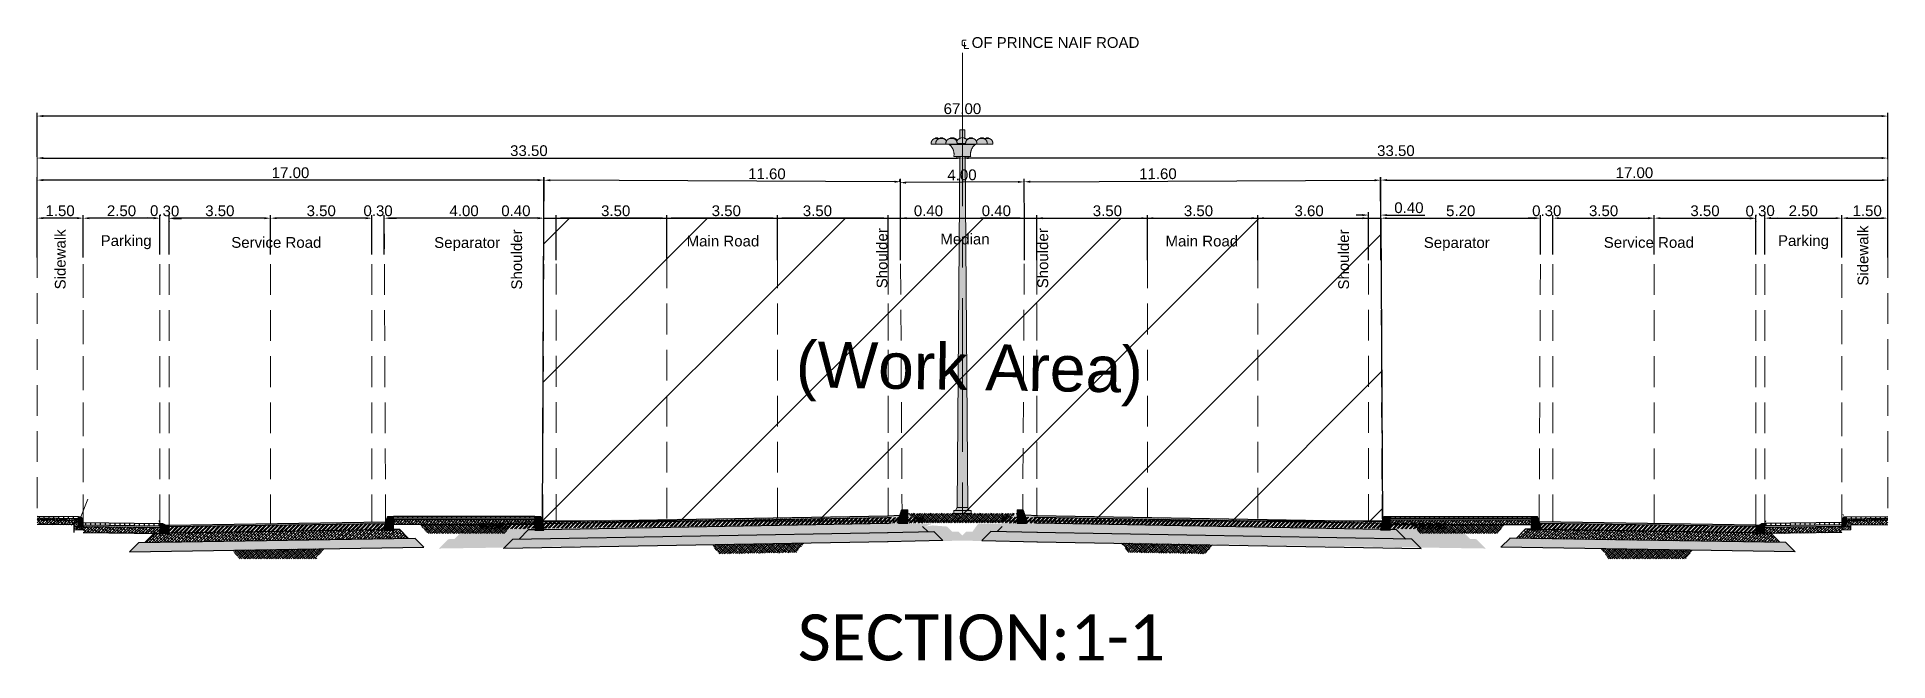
# Model space of a CAD drawing. Header units: metres. Extents: x 565382 to 572500, y 2710622 to 2713609.
# Drawn here: x 571805.6 to 571865.8, y 2712827.3 to 2712847.6 of the extents above; entities that cross this region are included whole.
import ezdxf
from ezdxf.enums import TextEntityAlignment as Align

# ---------------------------------------------------------------- set-up
doc = ezdxf.new("R2010")
doc.units = ezdxf.units.M
doc.linetypes.add('CENTER', pattern=[2, 1.25, -0.25, 0.25, -0.25])
doc.linetypes.add('HIDDEN', pattern=[0.375, 0.25, -0.125])
doc.layers.get('Defpoints').update_dxf_attribs({"lineweight": 15})
for name, color, linetype in [('$0$$0$A-ANNO UTILITY', 1, 'Continuous'), ('1', 1, 'Continuous'), ('AGGREGATE', 215, 'Continuous'), ('BASE COURSE', 177, 'Continuous'), ('CRUSHED', 230, 'Continuous'), ('Dimensions-Outer 90%', 9, 'Continuous'), ('EMBANKMENT', 74, 'Continuous'), ('H_BLOCK', 7, 'Continuous'), ('HATCH (CEILING 60x60) 50%', 32, 'Continuous'), ('HATCH (WINDOWS) 20%', 148, 'Continuous'), ('HATCH 90%', 7, 'Continuous'), ('Hidden Lines-Above', 8, 'HIDDEN'), ('Map', 7, 'Continuous'), ('PARKING 80 mm', 10, 'Continuous'), ('PEDESTRIAN 60mm', 4, 'Continuous'), ('SUB GRADE', 152, 'Continuous'), ('TEXT', 7, 'Continuous'), ('WEARING', 1, 'Continuous')]:
    doc.layers.add(name, color=color, linetype=linetype)
for name, color, linetype, lineweight in [('A-GENM', 13, 'Continuous', 9), ('C-ROAD-LINK', 150, 'Continuous', 13), ('FRAM', 7, 'Continuous', 30)]:
    doc.layers.add(name, color=color, linetype=linetype, lineweight=lineweight)
doc.styles.add('$0$$0$RS', font='arial.ttf')
doc.styles.add('Arial', font='arial.ttf')
doc.styles.add('Legend', font='calibri.ttf')
doc.styles.add('style1', font='arial.ttf')
doc.dimstyles.new('DC', dxfattribs={"dimtxt": 0.15, "dimasz": 0.2, "dimexe": 0.1, "dimexo": 0.1, "dimgap": 0.06, "dimtad": 1, "dimzin": 0, "dimdsep": 46, "dimtxsty": 'Arial', "dimcen": 0, "dimclrd": 8, "dimclre": 8, "dimclrt": 1, "dimadec": 0, "dimazin": 0, "dimtfac": 1, "dimtofl": 0, "dimtmove": 0, "dimatfit": 3, "dimfxl": 1, "dimtolj": 1, "dimtzin": 0, "dimarcsym": 1})
pattern_1 = [(89.14071364, (12359.72968, 18010.96215), (-0.158732147207, 0.002380744222), [])]
pattern_2 = [(36.6407136401, (12359.729683, 18010.96215), (-0.0008658874299, 0.04895981523493), [0, -0.038608, 0, -0.04318, 0, -0.041275]), (6.64071364, (12359.729683, 18010.96215), (0.046022282311, 0.07100030704), [0, -0.020828, 0, -0.034798, 0, -0.013335]), (326.6407136401, (12359.698445, 18010.96262), (0.0790924969587, -0.0010425342396), [0, -0.0127, 0, -0.04572, 0, -0.05969]), (316.64071364, (12359.698445, 18010.96262), (0.0766813813625, 0.0211453338856), [0, -0.00635, 0, -0.029972, 0, -0.03429])]
pattern_3 = [(44.14071364, (12359.729683, 18010.96215), (-0.0442228549194, 0.0455696072265), []), (134.14071364, (12359.729683, 18010.96215), (-0.1340153170653, 0.0469163595336), [0.15875, -0.09525])]
pattern_4 = [(89.14071364, (12365.52968, 18010.96215), (-0.158732147207, 0.002380744222), [])]
pattern_5 = [(36.6407136401, (12365.529683, 18010.96215), (-0.0008658874299, 0.04895981523493), [0, -0.038608, 0, -0.04318, 0, -0.041275]), (6.64071364, (12365.529683, 18010.96215), (0.046022282311, 0.07100030704), [0, -0.020828, 0, -0.034798, 0, -0.013335]), (326.6407136401, (12365.498445, 18010.96262), (0.0790924969587, -0.0010425342396), [0, -0.0127, 0, -0.04572, 0, -0.05969]), (316.64071364, (12365.498445, 18010.96262), (0.0766813813625, 0.0211453338856), [0, -0.00635, 0, -0.029972, 0, -0.03429])]
pattern_6 = [(44.14071364, (12365.529683, 18010.96215), (-0.0442228549194, 0.0455696072265), []), (134.14071364, (12365.529683, 18010.96215), (-0.1340153170653, 0.0469163595336), [0.15875, -0.09525])]

msp = doc.modelspace()

# ---------------------------------------------------------------- texts
at = {"layer": '$0$$0$A-ANNO UTILITY', "style": '$0$$0$RS'}
for s, p in [('Sidewalk', (571806.5323, 2712839.3939, -9011.3822)), ('Shoulder', (571821.3879, 2712839.3891, -9011.3822)), ('Shoulder', (571833.279, 2712839.431, -9011.3822)), ('Shoulder', (571838.5108, 2712839.431, -9011.3822)), ('Shoulder', (571848.3018, 2712839.3891, -9011.3822)), ('Sidewalk', (571865.2067, 2712839.5167, -9011.3822))]:
    msp.add_text(s, height=0.35, rotation=90, dxfattribs=at).set_placement(p)
for s, p in [('Parking', (571807.6716, 2712840.8085, -7209.1057)), ('Service Road', (571811.9225, 2712840.7492, -7209.1057)), ('Separator', (571818.5272, 2712840.7457, -9011.3822)), ('Main Road', (571826.7435, 2712840.794, -9011.3822)), (' Median', (571834.866, 2712840.8591, -9011.3822)), ('Main Road', (571842.3308, 2712840.794, -9011.3822)), ('Separator', (571850.7366, 2712840.7457, -9011.3822)), ('Service Road', (571856.5955, 2712840.7492, -7209.1057)), ('Parking', (571862.266, 2712840.8085, -7209.1057))]:
    msp.add_text(s, height=0.35, dxfattribs=at).set_placement(p)
at = {"layer": '$0$$0$A-ANNO UTILITY', "insert": (571835.6621, 2712847.6107), "char_height": 0.35, "attachment_point": 1, "style": '$0$$0$RS'}
msp.add_mtext('{\\fISOCPEUR|b0|i0|c0|p34;℄} OF PRINCE NAIF ROAD', dxfattribs=at)
at = {"layer": '1', "color": 7, "linetype": 'ByBlock', "insert": (571829.7319, 2712837.7173), "char_height": 1.5, "width": 57.748798, "attachment_point": 1, "rotation": 359.092172, "style": 'style1'}
msp.add_mtext(' (Work Area)', dxfattribs=at)
at = {"layer": 'TEXT', "color": 1, "style": 'Legend'}
msp.add_text('SECTION:1-1', height=1.5, dxfattribs=at).set_placement((571836.3403, 2712827.3073), align=Align.CENTER)

# ---------------------------------------------------------------- blocks, each defined once
blk = doc.blocks.new('Generic Models 4 - Generic Models 3-223475-North')
at = {"layer": 'A-GENM'}
for p, q in [((-46034, 48519), (-45892, 48519)), ((-45892, 48519), (-44672, 48519)), ((-45483, 49279), (-45447, 49279)), ((-45447, 49279), (-45097, 49279)), ((-45445, 49357), (-45416, 49357)), ((-45416, 49357), (-45135, 49357)), ((-45342, 49375), (-45332, 49375)), ((-45339, 49375), (-45340, 49375)), ((-45332, 49375), (-45239, 49375))]:
    blk.add_line(p, q, dxfattribs=at)
at = {"layer": 'A-GENM', "flags": 128}
for points in [[(-46034, 48519), (-46037, 48546), (-46039, 48573), (-46040, 48600), (-46040, 48627), (-46038, 48655), (-46036, 48682), (-46032, 48709), (-46028, 48736), (-46022, 48763), (-46016, 48789), (-46008, 48815), (-45999, 48841), (-45989, 48867), (-45978, 48892), (-45966, 48916), (-45954, 48940), (-45940, 48964), (-45925, 48987), (-45910, 49009), (-45893, 49031), (-45876, 49052), (-45858, 49072), (-45839, 49092), (-45819, 49111), (-45798, 49129), (-45777, 49146), (-45755, 49163), (-45733, 49178), (-45710, 49193), (-45686, 49206), (-45662, 49219), (-45637, 49231), (-45612, 49241), (-45587, 49251), (-45561, 49260), (-45535, 49267), (-45508, 49274), (-45484, 49279)], [(-45484, 49279), (-45481, 49280), (-45479, 49281), (-45477, 49282), (-45475, 49283), (-45472, 49284), (-45470, 49286), (-45468, 49287), (-45466, 49289), (-45464, 49291), (-45462, 49292), (-45461, 49294), (-45459, 49296), (-45457, 49298), (-45456, 49300), (-45454, 49302), (-45453, 49304), (-45451, 49306), (-45450, 49309), (-45449, 49311), (-45448, 49313), (-45447, 49316), (-45446, 49318), (-45445, 49321), (-45445, 49323), (-45444, 49326), (-45443, 49328), (-45443, 49331), (-45443, 49333), (-45443, 49336), (-45443, 49338), (-45443, 49341), (-45443, 49343), (-45443, 49346), (-45443, 49349), (-45444, 49351), (-45444, 49354), (-45445, 49356), (-45445, 49357)], [(-45445, 49357), (-45434, 49361), (-45422, 49364), (-45410, 49367), (-45398, 49369), (-45386, 49371), (-45374, 49373), (-45362, 49374), (-45350, 49375), (-45342, 49375)], [(-45332, 49375), (-45333, 49375), (-45334, 49375), (-45335, 49375), (-45336, 49375), (-45337, 49375), (-45338, 49375), (-45339, 49375), (-45340, 49375), (-45340, 49375), (-45341, 49375), (-45341, 49375), (-45341, 49375), (-45342, 49375), (-45342, 49375), (-45342, 49375), (-45342, 49375)], [(-45342, 49375), (-45342, 49375), (-45342, 49375), (-45342, 49375), (-45341, 49375), (-45341, 49375), (-45340, 49375), (-45340, 49375), (-45339, 49375), (-45339, 49375), (-45338, 49375), (-45337, 49375), (-45336, 49375), (-45335, 49375), (-45334, 49375), (-45333, 49375), (-45332, 49375), (-45330, 49375), (-45329, 49375), (-45328, 49375), (-45326, 49375), (-45325, 49375), (-45323, 49375), (-45321, 49375), (-45320, 49375), (-45318, 49375), (-45316, 49375), (-45314, 49375), (-45313, 49375), (-45311, 49375)], [(-45238, 49375), (-45238, 49375), (-45238, 49375), (-45238, 49375), (-45238, 49375), (-45239, 49375), (-45239, 49375), (-45240, 49375), (-45240, 49375), (-45241, 49375), (-45242, 49375), (-45243, 49375), (-45244, 49375), (-45245, 49375), (-45246, 49375), (-45247, 49375), (-45248, 49375), (-45249, 49375), (-45251, 49375), (-45252, 49375), (-45254, 49375), (-45255, 49375), (-45257, 49375), (-45258, 49375), (-45260, 49375), (-45262, 49375), (-45263, 49375), (-45265, 49375), (-45267, 49375), (-45269, 49375), (-45271, 49375), (-45273, 49375), (-45275, 49375), (-45277, 49375), (-45279, 49375), (-45281, 49375), (-45283, 49375), (-45285, 49375), (-45287, 49375), (-45289, 49375), (-45291, 49375), (-45293, 49375), (-45296, 49375), (-45298, 49375), (-45300, 49375), (-45302, 49375), (-45304, 49375), (-45306, 49375), (-45308, 49375), (-45310, 49375), (-45312, 49375), (-45313, 49375), (-45315, 49375), (-45317, 49375), (-45319, 49375), (-45321, 49375), (-45322, 49375), (-45324, 49375), (-45325, 49375), (-45327, 49375), (-45328, 49375), (-45330, 49375), (-45331, 49375), (-45332, 49375)], [(-45270, 49375), (-45268, 49375), (-45266, 49375), (-45264, 49375), (-45263, 49375), (-45261, 49375), (-45259, 49375), (-45258, 49375), (-45256, 49375), (-45254, 49375), (-45253, 49375), (-45251, 49375), (-45250, 49375), (-45249, 49375), (-45248, 49375)], [(-45248, 49375), (-45247, 49375), (-45245, 49375), (-45244, 49375), (-45243, 49375), (-45242, 49375), (-45242, 49375), (-45241, 49375), (-45240, 49375), (-45240, 49375), (-45239, 49375), (-45239, 49375), (-45238, 49375), (-45238, 49375), (-45238, 49375), (-45238, 49375), (-45238, 49375)], [(-45238, 49375), (-45226, 49374), (-45213, 49374), (-45201, 49373), (-45189, 49371), (-45177, 49369), (-45165, 49366), (-45154, 49363), (-45142, 49359), (-45135, 49357)], [(-45135, 49357), (-45135, 49354), (-45136, 49352), (-45136, 49349), (-45137, 49347), (-45137, 49344), (-45137, 49342), (-45137, 49339), (-45137, 49336), (-45137, 49334), (-45137, 49331), (-45136, 49329), (-45136, 49326), (-45135, 49324), (-45135, 49321), (-45134, 49319), (-45133, 49316), (-45132, 49314), (-45131, 49312), (-45130, 49309), (-45129, 49307), (-45128, 49305), (-45126, 49303), (-45125, 49301), (-45123, 49299), (-45121, 49297), (-45120, 49295), (-45118, 49293), (-45116, 49291), (-45114, 49289), (-45112, 49288), (-45110, 49286), (-45108, 49285), (-45106, 49283), (-45103, 49282), (-45101, 49281), (-45099, 49280), (-45097, 49279), (-45096, 49279)], [(-45096, 49279), (-45069, 49273), (-45043, 49266), (-45017, 49259), (-44991, 49250), (-44965, 49240), (-44940, 49229), (-44915, 49218), (-44891, 49205), (-44868, 49191), (-44845, 49177), (-44822, 49161), (-44800, 49145), (-44779, 49127), (-44759, 49109), (-44739, 49090), (-44720, 49071), (-44702, 49050), (-44685, 49029), (-44669, 49007), (-44653, 48985), (-44639, 48962), (-44625, 48938), (-44612, 48914), (-44608, 48906)]]:
    blk.add_lwpolyline(points, dxfattribs=at)
blk = doc.blocks.new('Generic Models 3 - Generic Models 3-224965-North')
at = {"layer": 'A-GENM'}
for p, q in [((-46646, 48519), (-46504, 48519)), ((-46504, 48519), (-46034, 48519)), ((-46095, 49279), (-46059, 49279)), ((-46059, 49279), (-45709, 49279)), ((-46057, 49357), (-46027, 49357)), ((-46027, 49357), (-45747, 49357)), ((-45954, 49375), (-45944, 49375)), ((-45951, 49375), (-45952, 49375)), ((-45944, 49375), (-45850, 49375))]:
    blk.add_line(p, q, dxfattribs=at)
at = {"layer": 'A-GENM', "flags": 128}
for points in [[(-46646, 48519), (-46649, 48546), (-46651, 48573), (-46652, 48600), (-46651, 48627), (-46650, 48655), (-46648, 48682), (-46644, 48709), (-46640, 48736), (-46634, 48763), (-46627, 48789), (-46620, 48815), (-46611, 48841), (-46601, 48867), (-46590, 48892), (-46578, 48916), (-46565, 48940), (-46552, 48964), (-46537, 48987), (-46521, 49009), (-46505, 49031), (-46488, 49052), (-46469, 49072), (-46450, 49092), (-46431, 49111), (-46410, 49129), (-46389, 49146), (-46367, 49163), (-46345, 49178), (-46322, 49193), (-46298, 49206), (-46274, 49219), (-46249, 49231), (-46224, 49241), (-46198, 49251), (-46173, 49260), (-46146, 49267), (-46120, 49274), (-46096, 49279)], [(-46096, 49279), (-46093, 49280), (-46091, 49281), (-46089, 49282), (-46086, 49283), (-46084, 49284), (-46082, 49286), (-46080, 49287), (-46078, 49289), (-46076, 49291), (-46074, 49292), (-46072, 49294), (-46071, 49296), (-46069, 49298), (-46067, 49300), (-46066, 49302), (-46064, 49304), (-46063, 49306), (-46062, 49309), (-46061, 49311), (-46060, 49313), (-46059, 49316), (-46058, 49318), (-46057, 49321), (-46056, 49323), (-46056, 49326), (-46055, 49328), (-46055, 49331), (-46055, 49333), (-46054, 49336), (-46054, 49338), (-46054, 49341), (-46055, 49343), (-46055, 49346), (-46055, 49349), (-46056, 49351), (-46056, 49354), (-46057, 49356), (-46057, 49357)], [(-46057, 49357), (-46045, 49361), (-46034, 49364), (-46022, 49367), (-46010, 49369), (-45998, 49371), (-45986, 49373), (-45974, 49374), (-45962, 49375), (-45954, 49375)], [(-45944, 49375), (-45945, 49375), (-45946, 49375), (-45947, 49375), (-45948, 49375), (-45949, 49375), (-45950, 49375), (-45951, 49375), (-45951, 49375), (-45952, 49375), (-45952, 49375), (-45953, 49375), (-45953, 49375), (-45953, 49375), (-45954, 49375), (-45954, 49375), (-45954, 49375)], [(-45954, 49375), (-45954, 49375), (-45954, 49375), (-45953, 49375), (-45953, 49375), (-45953, 49375), (-45952, 49375), (-45952, 49375), (-45951, 49375), (-45950, 49375), (-45950, 49375), (-45949, 49375), (-45948, 49375), (-45947, 49375), (-45946, 49375), (-45945, 49375), (-45943, 49375), (-45942, 49375), (-45941, 49375), (-45939, 49375), (-45938, 49375), (-45936, 49375), (-45935, 49375), (-45933, 49375), (-45932, 49375), (-45930, 49375), (-45928, 49375), (-45926, 49375), (-45924, 49375), (-45922, 49375)], [(-45850, 49375), (-45850, 49375), (-45850, 49375), (-45850, 49375), (-45850, 49375), (-45851, 49375), (-45851, 49375), (-45852, 49375), (-45852, 49375), (-45853, 49375), (-45854, 49375), (-45855, 49375), (-45855, 49375), (-45856, 49375), (-45858, 49375), (-45859, 49375), (-45860, 49375), (-45861, 49375), (-45862, 49375), (-45864, 49375), (-45865, 49375), (-45867, 49375), (-45868, 49375), (-45870, 49375), (-45872, 49375), (-45874, 49375), (-45875, 49375), (-45877, 49375), (-45879, 49375), (-45881, 49375), (-45883, 49375), (-45885, 49375), (-45887, 49375), (-45889, 49375), (-45891, 49375), (-45893, 49375), (-45895, 49375), (-45897, 49375), (-45899, 49375), (-45901, 49375), (-45903, 49375), (-45905, 49375), (-45907, 49375), (-45909, 49375), (-45911, 49375), (-45913, 49375), (-45916, 49375), (-45918, 49375), (-45919, 49375), (-45921, 49375), (-45923, 49375), (-45925, 49375), (-45927, 49375), (-45929, 49375), (-45931, 49375), (-45932, 49375), (-45934, 49375), (-45936, 49375), (-45937, 49375), (-45939, 49375), (-45940, 49375), (-45941, 49375), (-45943, 49375), (-45944, 49375)], [(-45882, 49375), (-45880, 49375), (-45878, 49375), (-45876, 49375), (-45874, 49375), (-45873, 49375), (-45871, 49375), (-45869, 49375), (-45868, 49375), (-45866, 49375), (-45865, 49375), (-45863, 49375), (-45862, 49375), (-45861, 49375), (-45860, 49375)], [(-45860, 49375), (-45858, 49375), (-45857, 49375), (-45856, 49375), (-45855, 49375), (-45854, 49375), (-45853, 49375), (-45853, 49375), (-45852, 49375), (-45851, 49375), (-45851, 49375), (-45850, 49375), (-45850, 49375), (-45850, 49375), (-45850, 49375), (-45850, 49375), (-45850, 49375)], [(-45850, 49375), (-45837, 49374), (-45825, 49374), (-45813, 49373), (-45801, 49371), (-45789, 49369), (-45777, 49366), (-45765, 49363), (-45754, 49359), (-45746, 49357)], [(-45746, 49357), (-45747, 49354), (-45748, 49352), (-45748, 49349), (-45748, 49347), (-45749, 49344), (-45749, 49342), (-45749, 49339), (-45749, 49336), (-45749, 49334), (-45749, 49331), (-45748, 49329), (-45748, 49326), (-45747, 49324), (-45747, 49321), (-45746, 49319), (-45745, 49316), (-45744, 49314), (-45743, 49312), (-45742, 49309), (-45741, 49307), (-45739, 49305), (-45738, 49303), (-45736, 49301), (-45735, 49299), (-45733, 49297), (-45731, 49295), (-45730, 49293), (-45728, 49291), (-45726, 49289), (-45724, 49288), (-45722, 49286), (-45720, 49285), (-45718, 49283), (-45715, 49282), (-45713, 49281), (-45711, 49280), (-45708, 49279), (-45708, 49279)], [(-45708, 49279), (-45681, 49273), (-45654, 49266), (-45628, 49259), (-45602, 49250), (-45594, 49247)]]:
    blk.add_lwpolyline(points, dxfattribs=at)
blk = doc.blocks.new('Generic Models 5 - Generic Models 3-225105-North')
at = {"layer": 'A-GENM'}
for p, q in [((-45238, 49375), (-45202, 49375)), ((-45134, 49357), (-45098, 49357)), ((-45096, 49279), (-45060, 49279))]:
    blk.add_line(p, q, dxfattribs=at)
at = {"layer": 'A-GENM', "flags": 128}
for points in [[(-45201, 49375), (-45201, 49375), (-45202, 49375), (-45202, 49375), (-45202, 49375), (-45202, 49375), (-45203, 49375), (-45203, 49375), (-45204, 49375), (-45205, 49375), (-45206, 49375), (-45206, 49375), (-45207, 49375), (-45208, 49375), (-45209, 49375), (-45210, 49375), (-45212, 49375), (-45213, 49375), (-45214, 49375), (-45216, 49375), (-45217, 49375), (-45219, 49375), (-45220, 49375), (-45222, 49375), (-45224, 49375), (-45225, 49375), (-45227, 49375), (-45229, 49375), (-45231, 49375), (-45233, 49375), (-45235, 49375), (-45237, 49375), (-45239, 49375)], [(-45234, 49375), (-45232, 49375), (-45230, 49375), (-45228, 49375), (-45226, 49375), (-45225, 49375), (-45223, 49375), (-45221, 49375), (-45220, 49375), (-45218, 49375), (-45217, 49375), (-45215, 49375), (-45214, 49375), (-45212, 49375), (-45211, 49375)], [(-45211, 49375), (-45210, 49375), (-45209, 49375), (-45208, 49375), (-45207, 49375), (-45206, 49375), (-45205, 49375), (-45205, 49375), (-45204, 49375), (-45203, 49375), (-45203, 49375), (-45202, 49375), (-45202, 49375), (-45202, 49375), (-45202, 49375), (-45201, 49375), (-45201, 49375)], [(-45201, 49375), (-45189, 49374), (-45177, 49374), (-45165, 49373), (-45153, 49371), (-45141, 49369), (-45129, 49366), (-45117, 49363), (-45106, 49359), (-45098, 49357)], [(-45098, 49357), (-45099, 49354), (-45099, 49352), (-45100, 49349), (-45100, 49347), (-45101, 49344), (-45101, 49342), (-45101, 49339), (-45101, 49336), (-45101, 49334), (-45100, 49331), (-45100, 49329), (-45100, 49326), (-45099, 49324), (-45098, 49321), (-45098, 49319), (-45097, 49316), (-45096, 49314), (-45095, 49312), (-45094, 49309), (-45092, 49307), (-45091, 49305), (-45090, 49303), (-45088, 49301), (-45087, 49299), (-45085, 49297), (-45083, 49295), (-45082, 49293), (-45080, 49291), (-45078, 49289), (-45076, 49288), (-45074, 49286), (-45072, 49285), (-45069, 49283), (-45067, 49282), (-45065, 49281), (-45063, 49280), (-45060, 49279), (-45060, 49279)], [(-45060, 49279), (-45033, 49273), (-45006, 49266), (-44980, 49259), (-44954, 49250), (-44929, 49240), (-44904, 49229), (-44879, 49218), (-44855, 49205), (-44831, 49191), (-44808, 49177), (-44786, 49161), (-44764, 49145), (-44743, 49127), (-44723, 49109), (-44703, 49090), (-44684, 49071), (-44666, 49050), (-44649, 49029), (-44632, 49007), (-44617, 48985), (-44602, 48962), (-44590, 48942)]]:
    blk.add_lwpolyline(points, dxfattribs=at)
blk = doc.blocks.new('Generic Models 6 - Generic Models 3-225126-North')
at = {"layer": 'A-GENM'}
for p, q in [((-43781, 49375), (-43771, 49375)), ((-43778, 49375), (-43779, 49375)), ((-43774, 49357), (-43574, 49357)), ((-43771, 49375), (-43678, 49375)), ((-43736, 49279), (-43536, 49279))]:
    blk.add_line(p, q, dxfattribs=at)
at = {"layer": 'A-GENM', "flags": 128}
for points in [[(-43829, 49371), (-43826, 49371), (-43813, 49373), (-43801, 49374), (-43789, 49375), (-43781, 49375)], [(-43771, 49375), (-43773, 49375), (-43774, 49375), (-43775, 49375), (-43776, 49375), (-43777, 49375), (-43777, 49375), (-43778, 49375), (-43779, 49375), (-43780, 49375), (-43780, 49375), (-43780, 49375), (-43781, 49375), (-43781, 49375), (-43781, 49375), (-43781, 49375), (-43781, 49375)], [(-43781, 49375), (-43781, 49375), (-43781, 49375), (-43781, 49375), (-43781, 49375), (-43780, 49375), (-43780, 49375), (-43779, 49375), (-43779, 49375), (-43778, 49375), (-43777, 49375), (-43776, 49375), (-43775, 49375), (-43774, 49375), (-43773, 49375), (-43772, 49375), (-43771, 49375), (-43770, 49375), (-43768, 49375), (-43767, 49375), (-43766, 49375), (-43764, 49375), (-43762, 49375), (-43761, 49375), (-43759, 49375), (-43757, 49375), (-43756, 49375), (-43754, 49375), (-43752, 49375), (-43750, 49375)], [(-43677, 49375), (-43677, 49375), (-43677, 49375), (-43678, 49375), (-43678, 49375), (-43678, 49375), (-43679, 49375), (-43679, 49375), (-43680, 49375), (-43680, 49375), (-43681, 49375), (-43682, 49375), (-43683, 49375), (-43684, 49375), (-43685, 49375), (-43686, 49375), (-43687, 49375), (-43689, 49375), (-43690, 49375), (-43691, 49375), (-43693, 49375), (-43694, 49375), (-43696, 49375), (-43698, 49375), (-43699, 49375), (-43701, 49375), (-43703, 49375), (-43705, 49375), (-43707, 49375), (-43708, 49375), (-43710, 49375), (-43712, 49375), (-43714, 49375), (-43716, 49375), (-43718, 49375), (-43720, 49375), (-43722, 49375), (-43725, 49375), (-43727, 49375), (-43729, 49375), (-43731, 49375), (-43733, 49375), (-43735, 49375), (-43737, 49375), (-43739, 49375), (-43741, 49375), (-43743, 49375), (-43745, 49375), (-43747, 49375), (-43749, 49375), (-43751, 49375), (-43753, 49375), (-43755, 49375), (-43756, 49375), (-43758, 49375), (-43760, 49375), (-43762, 49375), (-43763, 49375), (-43765, 49375), (-43766, 49375), (-43768, 49375), (-43769, 49375), (-43770, 49375), (-43771, 49375)], [(-43709, 49375), (-43708, 49375), (-43706, 49375), (-43704, 49375), (-43702, 49375), (-43700, 49375), (-43699, 49375), (-43697, 49375), (-43695, 49375), (-43694, 49375), (-43692, 49375), (-43691, 49375), (-43689, 49375), (-43688, 49375), (-43687, 49375)], [(-43687, 49375), (-43686, 49375), (-43685, 49375), (-43684, 49375), (-43683, 49375), (-43682, 49375), (-43681, 49375), (-43680, 49375), (-43680, 49375), (-43679, 49375), (-43679, 49375), (-43678, 49375), (-43678, 49375), (-43677, 49375), (-43677, 49375), (-43677, 49375), (-43677, 49375)], [(-43677, 49375), (-43665, 49374), (-43653, 49374), (-43641, 49373), (-43629, 49371), (-43617, 49369), (-43605, 49366), (-43593, 49363), (-43581, 49359), (-43574, 49357)], [(-43574, 49357), (-43575, 49354), (-43575, 49352), (-43576, 49349), (-43576, 49347), (-43576, 49344), (-43576, 49342), (-43577, 49339), (-43576, 49336), (-43576, 49334), (-43576, 49331), (-43576, 49329), (-43575, 49326), (-43575, 49324), (-43574, 49321), (-43573, 49319), (-43573, 49316), (-43572, 49314), (-43571, 49312), (-43569, 49309), (-43568, 49307), (-43567, 49305), (-43566, 49303), (-43564, 49301), (-43562, 49299), (-43561, 49297), (-43559, 49295), (-43557, 49293), (-43555, 49291), (-43553, 49289), (-43551, 49288), (-43549, 49286), (-43547, 49285), (-43545, 49283), (-43543, 49282), (-43541, 49281), (-43538, 49280), (-43536, 49279), (-43535, 49279)], [(-43535, 49279), (-43509, 49273), (-43482, 49266), (-43456, 49259), (-43430, 49250), (-43405, 49240), (-43379, 49229), (-43355, 49218), (-43331, 49205), (-43307, 49191), (-43284, 49177), (-43262, 49161), (-43240, 49145), (-43219, 49127), (-43198, 49109), (-43179, 49090), (-43160, 49071), (-43142, 49050), (-43135, 49042)]]:
    blk.add_lwpolyline(points, dxfattribs=at)
blk = doc.blocks.new('Generic Models 7 - Generic Models 3-225149-North')
at = {"layer": 'A-GENM'}
for p, q in [((-41582, 49279), (-41546, 49279)), ((-41546, 49279), (-41485, 49279)), ((-41544, 49357), (-41515, 49357)), ((-41515, 49357), (-41447, 49357)), ((-41441, 49375), (-41431, 49375)), ((-41438, 49375), (-41439, 49375)), ((-41431, 49375), (-41342, 49375))]:
    blk.add_line(p, q, dxfattribs=at)
at = {"layer": 'A-GENM', "flags": 128}
for points in [[(-41898, 49129), (-41877, 49146), (-41855, 49163), (-41832, 49178), (-41809, 49193), (-41786, 49206), (-41761, 49219), (-41737, 49231), (-41712, 49241), (-41686, 49251), (-41660, 49260), (-41634, 49267), (-41607, 49274), (-41583, 49279)], [(-41583, 49279), (-41581, 49280), (-41579, 49281), (-41576, 49282), (-41574, 49283), (-41572, 49284), (-41570, 49286), (-41568, 49287), (-41566, 49289), (-41564, 49291), (-41562, 49292), (-41560, 49294), (-41558, 49296), (-41556, 49298), (-41555, 49300), (-41553, 49302), (-41552, 49304), (-41551, 49306), (-41549, 49309), (-41548, 49311), (-41547, 49313), (-41546, 49316), (-41545, 49318), (-41545, 49321), (-41544, 49323), (-41543, 49326), (-41543, 49328), (-41542, 49331), (-41542, 49333), (-41542, 49336), (-41542, 49338), (-41542, 49341), (-41542, 49343), (-41542, 49346), (-41543, 49349), (-41543, 49351), (-41544, 49354), (-41544, 49356), (-41545, 49357)], [(-41545, 49357), (-41533, 49361), (-41521, 49364), (-41510, 49367), (-41498, 49369), (-41486, 49371), (-41473, 49373), (-41461, 49374), (-41449, 49375), (-41441, 49375)], [(-41431, 49375), (-41433, 49375), (-41434, 49375), (-41435, 49375), (-41436, 49375), (-41437, 49375), (-41437, 49375), (-41438, 49375), (-41439, 49375), (-41440, 49375), (-41440, 49375), (-41440, 49375), (-41441, 49375), (-41441, 49375), (-41441, 49375), (-41441, 49375), (-41441, 49375)], [(-41441, 49375), (-41441, 49375), (-41441, 49375), (-41441, 49375), (-41441, 49375), (-41440, 49375), (-41440, 49375), (-41439, 49375), (-41439, 49375), (-41438, 49375), (-41437, 49375), (-41436, 49375), (-41435, 49375), (-41434, 49375), (-41433, 49375), (-41432, 49375), (-41431, 49375), (-41430, 49375), (-41428, 49375), (-41427, 49375), (-41426, 49375), (-41424, 49375), (-41422, 49375), (-41421, 49375), (-41419, 49375), (-41417, 49375), (-41416, 49375), (-41414, 49375), (-41412, 49375), (-41410, 49375)], [(-41343, 49375), (-41344, 49375), (-41345, 49375), (-41346, 49375), (-41347, 49375), (-41349, 49375), (-41350, 49375), (-41351, 49375), (-41353, 49375), (-41354, 49375), (-41356, 49375), (-41358, 49375), (-41359, 49375), (-41361, 49375), (-41363, 49375), (-41365, 49375), (-41367, 49375), (-41368, 49375), (-41370, 49375), (-41372, 49375), (-41374, 49375), (-41376, 49375), (-41378, 49375), (-41380, 49375), (-41382, 49375), (-41385, 49375), (-41387, 49375), (-41389, 49375), (-41391, 49375), (-41393, 49375), (-41395, 49375), (-41397, 49375), (-41399, 49375), (-41401, 49375), (-41403, 49375), (-41405, 49375), (-41407, 49375), (-41409, 49375), (-41411, 49375), (-41413, 49375), (-41415, 49375), (-41416, 49375), (-41418, 49375), (-41420, 49375), (-41422, 49375), (-41423, 49375), (-41425, 49375), (-41426, 49375), (-41428, 49375), (-41429, 49375), (-41430, 49375), (-41431, 49375)], [(-41369, 49375), (-41368, 49375), (-41366, 49375), (-41364, 49375), (-41362, 49375), (-41360, 49375), (-41359, 49375), (-41357, 49375), (-41355, 49375), (-41354, 49375), (-41352, 49375), (-41351, 49375), (-41349, 49375), (-41348, 49375), (-41347, 49375)], [(-41347, 49375), (-41346, 49375), (-41345, 49375), (-41344, 49375), (-41343, 49375)]]:
    blk.add_lwpolyline(points, dxfattribs=at)
blk = doc.blocks.new('Generic Models 8 - Generic Models 3-225170-North')
at = {"layer": 'A-GENM'}
for p, q in [((-39847, 49375), (-39764, 49375)), ((-39743, 49357), (-39660, 49357)), ((-39704, 49279), (-39622, 49279))]:
    blk.add_line(p, q, dxfattribs=at)
at = {"layer": 'A-GENM', "flags": 128}
for points in [[(-39847, 49375), (-39845, 49375), (-39843, 49375), (-39842, 49375), (-39840, 49375), (-39838, 49375), (-39836, 49375)], [(-39763, 49375), (-39763, 49375), (-39763, 49375), (-39763, 49375), (-39764, 49375), (-39764, 49375), (-39765, 49375), (-39765, 49375), (-39766, 49375), (-39766, 49375), (-39767, 49375), (-39768, 49375), (-39769, 49375), (-39770, 49375), (-39771, 49375), (-39772, 49375), (-39773, 49375), (-39775, 49375), (-39776, 49375), (-39777, 49375), (-39779, 49375), (-39780, 49375), (-39782, 49375), (-39784, 49375), (-39785, 49375), (-39787, 49375), (-39789, 49375), (-39791, 49375), (-39792, 49375), (-39794, 49375), (-39796, 49375), (-39798, 49375), (-39800, 49375), (-39802, 49375), (-39804, 49375), (-39806, 49375), (-39808, 49375), (-39810, 49375), (-39813, 49375), (-39815, 49375), (-39817, 49375), (-39819, 49375), (-39821, 49375), (-39823, 49375), (-39825, 49375), (-39827, 49375), (-39829, 49375), (-39831, 49375), (-39833, 49375), (-39835, 49375), (-39837, 49375), (-39839, 49375), (-39841, 49375), (-39842, 49375), (-39844, 49375), (-39846, 49375)], [(-39795, 49375), (-39794, 49375), (-39792, 49375), (-39790, 49375), (-39788, 49375), (-39786, 49375), (-39785, 49375), (-39783, 49375), (-39781, 49375), (-39780, 49375), (-39778, 49375), (-39777, 49375), (-39775, 49375), (-39774, 49375), (-39773, 49375)], [(-39773, 49375), (-39772, 49375), (-39771, 49375), (-39770, 49375), (-39769, 49375), (-39768, 49375), (-39767, 49375), (-39766, 49375), (-39766, 49375), (-39765, 49375), (-39764, 49375), (-39764, 49375), (-39764, 49375), (-39763, 49375), (-39763, 49375), (-39763, 49375), (-39763, 49375)], [(-39763, 49375), (-39751, 49374), (-39739, 49374), (-39727, 49373), (-39715, 49371), (-39703, 49369), (-39691, 49366), (-39679, 49363), (-39667, 49359), (-39660, 49357)], [(-39660, 49357), (-39661, 49354), (-39661, 49352), (-39662, 49349), (-39662, 49347), (-39662, 49344), (-39662, 49342), (-39662, 49339), (-39662, 49336), (-39662, 49334), (-39662, 49331), (-39662, 49329), (-39661, 49326), (-39661, 49324), (-39660, 49321), (-39659, 49319), (-39658, 49316), (-39658, 49314), (-39656, 49312), (-39655, 49309), (-39654, 49307), (-39653, 49305), (-39651, 49303), (-39650, 49301), (-39648, 49299), (-39647, 49297), (-39645, 49295), (-39643, 49293), (-39641, 49291), (-39639, 49289), (-39637, 49288), (-39635, 49286), (-39633, 49285), (-39631, 49283), (-39629, 49282), (-39627, 49281), (-39624, 49280), (-39622, 49279), (-39621, 49279)], [(-39621, 49279), (-39594, 49273), (-39568, 49266), (-39542, 49259), (-39516, 49250), (-39490, 49240), (-39480, 49236)]]:
    blk.add_lwpolyline(points, dxfattribs=at)
blk = doc.blocks.new('Generic Models 9 - Generic Models 3-225192-North')
at = {"layer": 'A-GENM'}
for p, q in [((-39337, 49279), (-39301, 49279)), ((-39301, 49279), (-38951, 49279)), ((-39299, 49357), (-39270, 49357)), ((-39270, 49357), (-38989, 49357)), ((-39196, 49375), (-39186, 49375)), ((-39193, 49375), (-39195, 49375)), ((-39186, 49375), (-39093, 49375)), ((-39154, 48519), (-38400, 48519))]:
    blk.add_line(p, q, dxfattribs=at)
at = {"layer": 'A-GENM', "flags": 128}
for points in [[(-39522, 49216), (-39516, 49219), (-39492, 49231), (-39467, 49241), (-39441, 49251), (-39415, 49260), (-39389, 49267), (-39363, 49274), (-39338, 49279)], [(-39338, 49279), (-39336, 49280), (-39334, 49281), (-39331, 49282), (-39329, 49283), (-39327, 49284), (-39325, 49286), (-39323, 49287), (-39321, 49289), (-39319, 49291), (-39317, 49292), (-39315, 49294), (-39313, 49296), (-39312, 49298), (-39310, 49300), (-39308, 49302), (-39307, 49304), (-39306, 49306), (-39304, 49309), (-39303, 49311), (-39302, 49313), (-39301, 49316), (-39300, 49318), (-39300, 49321), (-39299, 49323), (-39298, 49326), (-39298, 49328), (-39298, 49331), (-39297, 49333), (-39297, 49336), (-39297, 49338), (-39297, 49341), (-39297, 49343), (-39297, 49346), (-39298, 49349), (-39298, 49351), (-39299, 49354), (-39299, 49356), (-39300, 49357)], [(-39300, 49357), (-39288, 49361), (-39276, 49364), (-39265, 49367), (-39253, 49369), (-39241, 49371), (-39229, 49373), (-39216, 49374), (-39204, 49375), (-39196, 49375)], [(-39186, 49375), (-39188, 49375), (-39189, 49375), (-39190, 49375), (-39191, 49375), (-39192, 49375), (-39193, 49375), (-39193, 49375), (-39194, 49375), (-39195, 49375), (-39195, 49375), (-39195, 49375), (-39196, 49375), (-39196, 49375), (-39196, 49375), (-39196, 49375), (-39196, 49375)], [(-39196, 49375), (-39196, 49375), (-39196, 49375), (-39196, 49375), (-39196, 49375), (-39195, 49375), (-39195, 49375), (-39194, 49375), (-39194, 49375), (-39193, 49375), (-39192, 49375), (-39191, 49375), (-39191, 49375), (-39190, 49375), (-39188, 49375), (-39187, 49375), (-39186, 49375), (-39185, 49375), (-39183, 49375), (-39182, 49375), (-39181, 49375), (-39179, 49375), (-39177, 49375), (-39176, 49375), (-39174, 49375), (-39172, 49375), (-39171, 49375), (-39169, 49375), (-39167, 49375), (-39165, 49375)], [(-39092, 49375), (-39092, 49375), (-39092, 49375), (-39093, 49375), (-39093, 49375), (-39093, 49375), (-39094, 49375), (-39094, 49375), (-39095, 49375), (-39096, 49375), (-39096, 49375), (-39097, 49375), (-39098, 49375), (-39099, 49375), (-39100, 49375), (-39101, 49375), (-39103, 49375), (-39104, 49375), (-39105, 49375), (-39107, 49375), (-39108, 49375), (-39110, 49375), (-39111, 49375), (-39113, 49375), (-39114, 49375), (-39116, 49375), (-39118, 49375), (-39120, 49375), (-39122, 49375), (-39123, 49375), (-39125, 49375), (-39127, 49375), (-39129, 49375), (-39131, 49375), (-39133, 49375), (-39135, 49375), (-39138, 49375), (-39140, 49375), (-39142, 49375), (-39144, 49375), (-39146, 49375), (-39148, 49375), (-39150, 49375), (-39152, 49375), (-39154, 49375), (-39156, 49375), (-39158, 49375), (-39160, 49375), (-39162, 49375), (-39164, 49375), (-39166, 49375), (-39168, 49375), (-39170, 49375), (-39171, 49375), (-39173, 49375), (-39175, 49375), (-39177, 49375), (-39178, 49375), (-39180, 49375), (-39181, 49375), (-39183, 49375), (-39184, 49375), (-39185, 49375), (-39186, 49375)], [(-39125, 49375), (-39123, 49375), (-39121, 49375), (-39119, 49375), (-39117, 49375), (-39115, 49375), (-39114, 49375), (-39112, 49375), (-39110, 49375), (-39109, 49375), (-39107, 49375), (-39106, 49375), (-39105, 49375), (-39103, 49375), (-39102, 49375)], [(-39102, 49375), (-39101, 49375), (-39100, 49375), (-39099, 49375), (-39098, 49375), (-39097, 49375), (-39096, 49375), (-39095, 49375), (-39095, 49375), (-39094, 49375), (-39094, 49375), (-39093, 49375), (-39093, 49375), (-39093, 49375), (-39092, 49375), (-39092, 49375), (-39092, 49375)], [(-39092, 49375), (-39080, 49374), (-39068, 49374), (-39056, 49373), (-39044, 49371), (-39032, 49369), (-39020, 49366), (-39008, 49363), (-38996, 49359), (-38989, 49357)], [(-38989, 49357), (-38990, 49354), (-38990, 49352), (-38991, 49349), (-38991, 49347), (-38991, 49344), (-38992, 49342), (-38992, 49339), (-38992, 49336), (-38991, 49334), (-38991, 49331), (-38991, 49329), (-38990, 49326), (-38990, 49324), (-38989, 49321), (-38988, 49319), (-38988, 49316), (-38987, 49314), (-38986, 49312), (-38984, 49309), (-38983, 49307), (-38982, 49305), (-38981, 49303), (-38979, 49301), (-38977, 49299), (-38976, 49297), (-38974, 49295), (-38972, 49293), (-38970, 49291), (-38969, 49289), (-38967, 49288), (-38964, 49286), (-38962, 49285), (-38960, 49283), (-38958, 49282), (-38956, 49281), (-38953, 49280), (-38951, 49279), (-38950, 49279)], [(-38950, 49279), (-38924, 49273), (-38897, 49266), (-38871, 49259), (-38845, 49250), (-38820, 49240), (-38795, 49229), (-38770, 49218), (-38746, 49205), (-38722, 49191), (-38699, 49177), (-38677, 49161), (-38655, 49145), (-38634, 49127), (-38613, 49109), (-38594, 49090), (-38575, 49071), (-38557, 49050), (-38539, 49029), (-38523, 49007), (-38508, 48985), (-38493, 48962), (-38479, 48938), (-38467, 48914), (-38455, 48889), (-38444, 48864), (-38434, 48839), (-38426, 48813), (-38418, 48787), (-38411, 48760), (-38406, 48733), (-38401, 48706), (-38398, 48679), (-38396, 48652), (-38394, 48625), (-38394, 48598), (-38395, 48570), (-38397, 48543), (-38400, 48519)]]:
    blk.add_lwpolyline(points, dxfattribs=at)
blk = doc.blocks.new('Generic Models 10 - Generic Models 3-225213-North')
at = {"layer": 'A-GENM'}
for p, q in [((-40548, 48519), (-40500, 48519)), ((-40500, 48519), (-39154, 48519)), ((-40091, 49279), (-40055, 49279)), ((-40055, 49279), (-39705, 49279)), ((-40053, 49357), (-40023, 49357)), ((-40023, 49357), (-39743, 49357)), ((-39950, 49375), (-39940, 49375)), ((-39947, 49375), (-39948, 49375)), ((-39940, 49375), (-39847, 49375))]:
    blk.add_line(p, q, dxfattribs=at)
at = {"layer": 'A-GENM', "flags": 128}
for points in [[(-40595, 48871), (-40586, 48892), (-40574, 48916), (-40562, 48940), (-40548, 48964), (-40533, 48987), (-40518, 49009), (-40501, 49031), (-40484, 49052), (-40466, 49072), (-40447, 49092), (-40427, 49111), (-40406, 49129), (-40385, 49146), (-40363, 49163), (-40341, 49178), (-40318, 49193), (-40294, 49206), (-40270, 49219), (-40245, 49231), (-40220, 49241), (-40195, 49251), (-40169, 49260), (-40142, 49267), (-40116, 49274), (-40092, 49279)], [(-40092, 49279), (-40089, 49280), (-40087, 49281), (-40085, 49282), (-40082, 49283), (-40080, 49284), (-40078, 49286), (-40076, 49287), (-40074, 49289), (-40072, 49291), (-40070, 49292), (-40068, 49294), (-40067, 49296), (-40065, 49298), (-40063, 49300), (-40062, 49302), (-40060, 49304), (-40059, 49306), (-40058, 49309), (-40057, 49311), (-40056, 49313), (-40055, 49316), (-40054, 49318), (-40053, 49321), (-40052, 49323), (-40052, 49326), (-40051, 49328), (-40051, 49331), (-40051, 49333), (-40051, 49336), (-40051, 49338), (-40051, 49341), (-40051, 49343), (-40051, 49346), (-40051, 49349), (-40052, 49351), (-40052, 49354), (-40053, 49356), (-40053, 49357)], [(-40053, 49357), (-40042, 49361), (-40030, 49364), (-40018, 49367), (-40006, 49369), (-39994, 49371), (-39982, 49373), (-39970, 49374), (-39958, 49375), (-39950, 49375)], [(-39940, 49375), (-39941, 49375), (-39942, 49375), (-39943, 49375), (-39944, 49375), (-39945, 49375), (-39946, 49375), (-39947, 49375), (-39947, 49375), (-39948, 49375), (-39949, 49375), (-39949, 49375), (-39949, 49375), (-39950, 49375), (-39950, 49375), (-39950, 49375), (-39950, 49375)], [(-39950, 49375), (-39950, 49375), (-39950, 49375), (-39950, 49375), (-39949, 49375), (-39949, 49375), (-39948, 49375), (-39948, 49375), (-39947, 49375), (-39947, 49375), (-39946, 49375), (-39945, 49375), (-39944, 49375), (-39943, 49375), (-39942, 49375), (-39941, 49375), (-39940, 49375), (-39938, 49375), (-39937, 49375), (-39936, 49375), (-39934, 49375), (-39933, 49375), (-39931, 49375), (-39929, 49375), (-39928, 49375), (-39926, 49375), (-39924, 49375), (-39922, 49375), (-39920, 49375), (-39919, 49375)], [(-39846, 49375), (-39846, 49375), (-39846, 49375), (-39846, 49375), (-39846, 49375), (-39847, 49375), (-39847, 49375), (-39848, 49375), (-39848, 49375), (-39849, 49375), (-39850, 49375), (-39851, 49375), (-39852, 49375), (-39853, 49375), (-39854, 49375), (-39855, 49375), (-39856, 49375), (-39857, 49375), (-39859, 49375), (-39860, 49375), (-39861, 49375), (-39863, 49375), (-39865, 49375), (-39866, 49375), (-39868, 49375), (-39870, 49375), (-39871, 49375), (-39873, 49375), (-39875, 49375), (-39877, 49375), (-39879, 49375), (-39881, 49375), (-39883, 49375), (-39885, 49375), (-39887, 49375), (-39889, 49375), (-39891, 49375), (-39893, 49375), (-39895, 49375), (-39897, 49375), (-39899, 49375), (-39901, 49375), (-39903, 49375), (-39906, 49375), (-39908, 49375), (-39910, 49375), (-39912, 49375), (-39914, 49375), (-39916, 49375), (-39918, 49375), (-39919, 49375), (-39921, 49375), (-39923, 49375), (-39925, 49375), (-39927, 49375), (-39928, 49375), (-39930, 49375), (-39932, 49375), (-39933, 49375), (-39935, 49375), (-39936, 49375), (-39938, 49375), (-39939, 49375), (-39940, 49375)], [(-39878, 49375), (-39876, 49375), (-39874, 49375), (-39872, 49375), (-39871, 49375), (-39869, 49375), (-39867, 49375), (-39865, 49375), (-39864, 49375), (-39862, 49375), (-39861, 49375), (-39859, 49375), (-39858, 49375), (-39857, 49375), (-39856, 49375)], [(-39856, 49375), (-39854, 49375), (-39853, 49375), (-39852, 49375), (-39851, 49375), (-39850, 49375), (-39850, 49375), (-39849, 49375), (-39848, 49375), (-39848, 49375), (-39847, 49375), (-39847, 49375), (-39846, 49375), (-39846, 49375), (-39846, 49375), (-39846, 49375), (-39846, 49375)], [(-39846, 49375), (-39833, 49374), (-39821, 49374), (-39809, 49373), (-39797, 49371), (-39785, 49369), (-39773, 49366), (-39761, 49363), (-39750, 49359), (-39742, 49357)], [(-39742, 49357), (-39743, 49354), (-39744, 49352), (-39744, 49349), (-39745, 49347), (-39745, 49344), (-39745, 49342), (-39745, 49339), (-39745, 49336), (-39745, 49334), (-39745, 49331), (-39744, 49329), (-39744, 49326), (-39743, 49324), (-39743, 49321), (-39742, 49319), (-39741, 49316), (-39740, 49314), (-39739, 49312), (-39738, 49309), (-39737, 49307), (-39735, 49305), (-39734, 49303), (-39733, 49301), (-39731, 49299), (-39729, 49297), (-39728, 49295), (-39726, 49293), (-39724, 49291), (-39722, 49289), (-39720, 49288), (-39718, 49286), (-39716, 49285), (-39714, 49283), (-39711, 49282), (-39709, 49281), (-39707, 49280), (-39704, 49279), (-39704, 49279)], [(-39704, 49279), (-39677, 49273), (-39651, 49266), (-39624, 49259), (-39599, 49250), (-39573, 49240), (-39548, 49229), (-39523, 49218), (-39499, 49205), (-39476, 49191), (-39453, 49177), (-39430, 49161), (-39408, 49145), (-39387, 49127), (-39367, 49109), (-39347, 49090), (-39328, 49071), (-39310, 49050), (-39293, 49029), (-39277, 49007), (-39261, 48985), (-39246, 48962), (-39233, 48938), (-39220, 48914), (-39208, 48889), (-39198, 48864), (-39188, 48839), (-39179, 48813), (-39171, 48787), (-39165, 48760), (-39159, 48733), (-39155, 48706), (-39151, 48679), (-39149, 48652), (-39148, 48625), (-39148, 48598), (-39149, 48570), (-39151, 48543), (-39154, 48519)]]:
    blk.add_lwpolyline(points, dxfattribs=at)
blk = doc.blocks.new('Generic Models 11 - Generic Models 3-225237-North')
at = {"layer": 'A-GENM'}
for p, q in [((-42036, 48519), (-41894, 48519)), ((-41894, 48519), (-40548, 48519)), ((-41485, 49279), (-41449, 49279)), ((-41449, 49279), (-41099, 49279)), ((-41447, 49357), (-41417, 49357)), ((-41417, 49357), (-41137, 49357)), ((-41344, 49375), (-41334, 49375)), ((-41341, 49375), (-41342, 49375)), ((-41334, 49375), (-41240, 49375))]:
    blk.add_line(p, q, dxfattribs=at)
at = {"layer": 'A-GENM', "flags": 128}
for points in [[(-42036, 48519), (-42039, 48546), (-42041, 48573), (-42042, 48600), (-42042, 48627), (-42040, 48655), (-42038, 48682), (-42034, 48709), (-42030, 48736), (-42024, 48763), (-42017, 48789), (-42010, 48815), (-42001, 48841), (-41991, 48867), (-41980, 48892), (-41968, 48916), (-41955, 48940), (-41942, 48964), (-41927, 48987), (-41911, 49009), (-41895, 49031), (-41878, 49052), (-41859, 49072), (-41840, 49092), (-41821, 49111), (-41800, 49129), (-41779, 49146), (-41757, 49163), (-41735, 49178), (-41712, 49193), (-41688, 49206), (-41664, 49219), (-41639, 49231), (-41614, 49241), (-41589, 49251), (-41563, 49260), (-41536, 49267), (-41510, 49274), (-41486, 49279)], [(-41486, 49279), (-41483, 49280), (-41481, 49281), (-41479, 49282), (-41476, 49283), (-41474, 49284), (-41472, 49286), (-41470, 49287), (-41468, 49289), (-41466, 49291), (-41464, 49292), (-41462, 49294), (-41461, 49296), (-41459, 49298), (-41457, 49300), (-41456, 49302), (-41454, 49304), (-41453, 49306), (-41452, 49309), (-41451, 49311), (-41450, 49313), (-41449, 49316), (-41448, 49318), (-41447, 49321), (-41446, 49323), (-41446, 49326), (-41445, 49328), (-41445, 49331), (-41445, 49333), (-41444, 49336), (-41444, 49338), (-41444, 49341), (-41445, 49343), (-41445, 49346), (-41445, 49349), (-41446, 49351), (-41446, 49354), (-41447, 49356), (-41447, 49357)], [(-41447, 49357), (-41435, 49361), (-41424, 49364), (-41412, 49367), (-41400, 49369), (-41388, 49371), (-41376, 49373), (-41364, 49374), (-41352, 49375), (-41344, 49375)], [(-41334, 49375), (-41335, 49375), (-41336, 49375), (-41337, 49375), (-41338, 49375), (-41339, 49375), (-41340, 49375), (-41341, 49375), (-41341, 49375), (-41342, 49375), (-41342, 49375), (-41343, 49375), (-41343, 49375), (-41343, 49375), (-41344, 49375), (-41344, 49375), (-41344, 49375)], [(-41344, 49375), (-41344, 49375), (-41344, 49375), (-41343, 49375), (-41343, 49375), (-41343, 49375), (-41342, 49375), (-41342, 49375), (-41341, 49375), (-41340, 49375), (-41340, 49375), (-41339, 49375), (-41338, 49375), (-41337, 49375), (-41336, 49375), (-41335, 49375), (-41333, 49375), (-41332, 49375), (-41331, 49375), (-41329, 49375), (-41328, 49375), (-41326, 49375), (-41325, 49375), (-41323, 49375), (-41322, 49375), (-41320, 49375), (-41318, 49375), (-41316, 49375), (-41314, 49375), (-41313, 49375)], [(-41240, 49375), (-41240, 49375), (-41240, 49375), (-41240, 49375), (-41240, 49375), (-41241, 49375), (-41241, 49375), (-41242, 49375), (-41242, 49375), (-41243, 49375), (-41244, 49375), (-41245, 49375), (-41245, 49375), (-41246, 49375), (-41248, 49375), (-41249, 49375), (-41250, 49375), (-41251, 49375), (-41253, 49375), (-41254, 49375), (-41255, 49375), (-41257, 49375), (-41259, 49375), (-41260, 49375), (-41262, 49375), (-41264, 49375), (-41265, 49375), (-41267, 49375), (-41269, 49375), (-41271, 49375), (-41273, 49375), (-41275, 49375), (-41277, 49375), (-41279, 49375), (-41281, 49375), (-41283, 49375), (-41285, 49375), (-41287, 49375), (-41289, 49375), (-41291, 49375), (-41293, 49375), (-41295, 49375), (-41297, 49375), (-41299, 49375), (-41301, 49375), (-41304, 49375), (-41306, 49375), (-41308, 49375), (-41310, 49375), (-41311, 49375), (-41313, 49375), (-41315, 49375), (-41317, 49375), (-41319, 49375), (-41321, 49375), (-41322, 49375), (-41324, 49375), (-41326, 49375), (-41327, 49375), (-41329, 49375), (-41330, 49375), (-41331, 49375), (-41333, 49375), (-41334, 49375)], [(-41272, 49375), (-41270, 49375), (-41268, 49375), (-41266, 49375), (-41265, 49375), (-41263, 49375), (-41261, 49375), (-41259, 49375), (-41258, 49375), (-41256, 49375), (-41255, 49375), (-41253, 49375), (-41252, 49375), (-41251, 49375), (-41250, 49375)], [(-41250, 49375), (-41248, 49375), (-41247, 49375), (-41246, 49375), (-41245, 49375), (-41244, 49375), (-41243, 49375), (-41243, 49375), (-41242, 49375), (-41241, 49375), (-41241, 49375), (-41241, 49375), (-41240, 49375), (-41240, 49375), (-41240, 49375), (-41240, 49375), (-41240, 49375)], [(-41240, 49375), (-41227, 49374), (-41215, 49374), (-41203, 49373), (-41191, 49371), (-41179, 49369), (-41167, 49366), (-41155, 49363), (-41144, 49359), (-41136, 49357)], [(-41136, 49357), (-41137, 49354), (-41138, 49352), (-41138, 49349), (-41138, 49347), (-41139, 49344), (-41139, 49342), (-41139, 49339), (-41139, 49336), (-41139, 49334), (-41139, 49331), (-41138, 49329), (-41138, 49326), (-41137, 49324), (-41137, 49321), (-41136, 49319), (-41135, 49316), (-41134, 49314), (-41133, 49312), (-41132, 49309), (-41131, 49307), (-41129, 49305), (-41128, 49303), (-41126, 49301), (-41125, 49299), (-41123, 49297), (-41122, 49295), (-41120, 49293), (-41118, 49291), (-41116, 49289), (-41114, 49288), (-41112, 49286), (-41110, 49285), (-41108, 49283), (-41105, 49282), (-41103, 49281), (-41101, 49280), (-41098, 49279), (-41098, 49279)], [(-41098, 49279), (-41071, 49273), (-41045, 49266), (-41018, 49259), (-40992, 49250), (-40967, 49240), (-40942, 49229), (-40917, 49218), (-40893, 49205), (-40870, 49191), (-40847, 49177), (-40824, 49161), (-40802, 49145), (-40781, 49127), (-40761, 49109), (-40741, 49090), (-40722, 49071), (-40704, 49050), (-40687, 49029), (-40670, 49007), (-40655, 48985), (-40640, 48962), (-40627, 48938), (-40614, 48914), (-40602, 48889), (-40591, 48864), (-40582, 48839), (-40573, 48813), (-40565, 48787), (-40559, 48760), (-40553, 48733), (-40549, 48706), (-40545, 48679), (-40543, 48652), (-40542, 48625), (-40542, 48598), (-40543, 48570), (-40545, 48543), (-40548, 48519)]]:
    blk.add_lwpolyline(points, dxfattribs=at)
blk = doc.blocks.new('Generic Models 12 - Generic Models 3-225261-North')
at = {"layer": 'A-GENM'}
for p, q in [((-44673, 48519), (-44531, 48519)), ((-44531, 48519), (-43185, 48519)), ((-44122, 49279), (-44086, 49279)), ((-44086, 49279), (-43736, 49279)), ((-44084, 49357), (-44054, 49357)), ((-44054, 49357), (-43774, 49357)), ((-43981, 49375), (-43971, 49375)), ((-43978, 49375), (-43979, 49375)), ((-43971, 49375), (-43878, 49375))]:
    blk.add_line(p, q, dxfattribs=at)
at = {"layer": 'A-GENM', "flags": 128}
for points in [[(-44673, 48519), (-44676, 48546), (-44678, 48573), (-44679, 48600), (-44679, 48627), (-44677, 48655), (-44675, 48682), (-44671, 48709), (-44667, 48736), (-44661, 48763), (-44654, 48789), (-44647, 48815), (-44638, 48841), (-44628, 48867), (-44617, 48892), (-44605, 48916), (-44593, 48940), (-44579, 48964), (-44564, 48987), (-44548, 49009), (-44532, 49031), (-44515, 49052), (-44497, 49072), (-44478, 49092), (-44458, 49111), (-44437, 49129), (-44416, 49146), (-44394, 49163), (-44372, 49178), (-44349, 49193), (-44325, 49206), (-44301, 49219), (-44276, 49231), (-44251, 49241), (-44226, 49251), (-44200, 49260), (-44173, 49267), (-44147, 49274), (-44123, 49279)], [(-44123, 49279), (-44120, 49280), (-44118, 49281), (-44116, 49282), (-44113, 49283), (-44111, 49284), (-44109, 49286), (-44107, 49287), (-44105, 49289), (-44103, 49291), (-44101, 49292), (-44099, 49294), (-44098, 49296), (-44096, 49298), (-44094, 49300), (-44093, 49302), (-44091, 49304), (-44090, 49306), (-44089, 49309), (-44088, 49311), (-44087, 49313), (-44086, 49316), (-44085, 49318), (-44084, 49321), (-44083, 49323), (-44083, 49326), (-44082, 49328), (-44082, 49331), (-44082, 49333), (-44082, 49336), (-44081, 49338), (-44082, 49341), (-44082, 49343), (-44082, 49346), (-44082, 49349), (-44083, 49351), (-44083, 49354), (-44084, 49356), (-44084, 49357)], [(-44084, 49357), (-44073, 49361), (-44061, 49364), (-44049, 49367), (-44037, 49369), (-44025, 49371), (-44013, 49373), (-44001, 49374), (-43989, 49375), (-43981, 49375)], [(-43971, 49375), (-43972, 49375), (-43973, 49375), (-43974, 49375), (-43975, 49375), (-43976, 49375), (-43977, 49375), (-43978, 49375), (-43978, 49375), (-43979, 49375), (-43980, 49375), (-43980, 49375), (-43980, 49375), (-43981, 49375), (-43981, 49375), (-43981, 49375), (-43981, 49375)], [(-43981, 49375), (-43981, 49375), (-43981, 49375), (-43980, 49375), (-43980, 49375), (-43980, 49375), (-43979, 49375), (-43979, 49375), (-43978, 49375), (-43978, 49375), (-43977, 49375), (-43976, 49375), (-43975, 49375), (-43974, 49375), (-43973, 49375), (-43972, 49375), (-43971, 49375), (-43969, 49375), (-43968, 49375), (-43967, 49375), (-43965, 49375), (-43964, 49375), (-43962, 49375), (-43960, 49375), (-43959, 49375), (-43957, 49375), (-43955, 49375), (-43953, 49375), (-43951, 49375), (-43950, 49375)], [(-43877, 49375), (-43877, 49375), (-43877, 49375), (-43877, 49375), (-43877, 49375), (-43878, 49375), (-43878, 49375), (-43879, 49375), (-43879, 49375), (-43880, 49375), (-43881, 49375), (-43882, 49375), (-43883, 49375), (-43884, 49375), (-43885, 49375), (-43886, 49375), (-43887, 49375), (-43888, 49375), (-43890, 49375), (-43891, 49375), (-43892, 49375), (-43894, 49375), (-43896, 49375), (-43897, 49375), (-43899, 49375), (-43901, 49375), (-43902, 49375), (-43904, 49375), (-43906, 49375), (-43908, 49375), (-43910, 49375), (-43912, 49375), (-43914, 49375), (-43916, 49375), (-43918, 49375), (-43920, 49375), (-43922, 49375), (-43924, 49375), (-43926, 49375), (-43928, 49375), (-43930, 49375), (-43932, 49375), (-43934, 49375), (-43937, 49375), (-43939, 49375), (-43941, 49375), (-43943, 49375), (-43945, 49375), (-43947, 49375), (-43949, 49375), (-43950, 49375), (-43952, 49375), (-43954, 49375), (-43956, 49375), (-43958, 49375), (-43959, 49375), (-43961, 49375), (-43963, 49375), (-43964, 49375), (-43966, 49375), (-43967, 49375), (-43969, 49375), (-43970, 49375), (-43971, 49375)], [(-43909, 49375), (-43907, 49375), (-43905, 49375), (-43903, 49375), (-43902, 49375), (-43900, 49375), (-43898, 49375), (-43896, 49375), (-43895, 49375), (-43893, 49375), (-43892, 49375), (-43890, 49375), (-43889, 49375), (-43888, 49375), (-43887, 49375)], [(-43887, 49375), (-43885, 49375), (-43884, 49375), (-43883, 49375), (-43882, 49375), (-43881, 49375), (-43881, 49375), (-43880, 49375), (-43879, 49375), (-43879, 49375), (-43878, 49375), (-43878, 49375), (-43877, 49375), (-43877, 49375), (-43877, 49375), (-43877, 49375), (-43877, 49375)], [(-43877, 49375), (-43864, 49374), (-43852, 49374), (-43840, 49373), (-43828, 49371), (-43816, 49369), (-43804, 49366), (-43792, 49363), (-43781, 49359), (-43773, 49357)], [(-43773, 49357), (-43774, 49354), (-43775, 49352), (-43775, 49349), (-43776, 49347), (-43776, 49344), (-43776, 49342), (-43776, 49339), (-43776, 49336), (-43776, 49334), (-43776, 49331), (-43775, 49329), (-43775, 49326), (-43774, 49324), (-43774, 49321), (-43773, 49319), (-43772, 49316), (-43771, 49314), (-43770, 49312), (-43769, 49309), (-43768, 49307), (-43766, 49305), (-43765, 49303), (-43764, 49301), (-43762, 49299), (-43760, 49297), (-43759, 49295), (-43757, 49293), (-43755, 49291), (-43753, 49289), (-43751, 49288), (-43749, 49286), (-43747, 49285), (-43745, 49283), (-43742, 49282), (-43740, 49281), (-43738, 49280), (-43735, 49279), (-43735, 49279)], [(-43735, 49279), (-43708, 49273), (-43682, 49266), (-43655, 49259), (-43630, 49250), (-43604, 49240), (-43579, 49229), (-43554, 49218), (-43530, 49205), (-43507, 49191), (-43484, 49177), (-43461, 49161), (-43439, 49145), (-43418, 49127), (-43398, 49109), (-43378, 49090), (-43359, 49071), (-43341, 49050), (-43324, 49029), (-43308, 49007), (-43292, 48985), (-43277, 48962), (-43264, 48938), (-43251, 48914), (-43239, 48889), (-43229, 48864), (-43219, 48839), (-43210, 48813), (-43202, 48787), (-43196, 48760), (-43190, 48733), (-43186, 48706), (-43182, 48679), (-43180, 48652), (-43179, 48625), (-43179, 48598), (-43180, 48570), (-43182, 48543), (-43185, 48519)]]:
    blk.add_lwpolyline(points, dxfattribs=at)
blk = doc.blocks.new('A$C6ADB76F7')
at = {"layer": 'HATCH (WINDOWS) 20%', "lineweight": 0}
h = blk.add_hatch(color=256, dxfattribs=at)
h.dxf.hatch_style = 1
h.paths.add_polyline_path([(2300, 400), (0, 400), (0, 0), (2300, 0)])
h.paths.add_polyline_path([(1854, 784), (439, 784), (235, 400), (2059, 400)])
h.paths.add_polyline_path([(2291, 48496), (2309, 48557), (2328, 48617), (2350, 48677), (2375, 48735), (2401, 48793), (2430, 48849), (2461, 48904), (2495, 48958), (2530, 49010), (2568, 49061), (2607, 49111), (2649, 49159), (2692, 49205), (2738, 49249), (2785, 49292), (2833, 49332), (2883, 49371), (2935, 49407), (-661, 49407), (-605, 49368), (-555, 49329), (-507, 49288), (-460, 49245), (-415, 49201), (-372, 49155), (-330, 49107), (-291, 49057), (-253, 49006), (-218, 48953), (-185, 48900), (-154, 48844), (-125, 48788), (-99, 48730), (-74, 48672), (-53, 48612), (-33, 48552), (-16, 48491), (-2, 48429), (10, 48367), (20, 48305), (27, 48242), (32, 48178), (34, 48115), (33, 48052), (30, 47989), (24, 47925), (16, 47863), (6, 47800), (2268, 47800), (2257, 47868), (2249, 47931), (2244, 47994), (2241, 48057), (2240, 48120), (2243, 48184), (2247, 48247), (2255, 48310), (2264, 48372), (2277, 48434)])
h.paths.add_polyline_path([(1614, 49744), (1623, 49769), (1633, 49795), (1644, 49820), (1655, 49845), (1668, 49869), (1682, 49892), (1697, 49915), (1712, 49938), (1729, 49959), (1746, 49980), (1773, 50010), (1753, 50031), (1732, 50052), (1710, 50072), (1688, 50091), (1664, 50109), (1640, 50126), (1615, 50142), (1590, 50158), (1564, 50172), (1538, 50185), (1510, 50197), (1483, 50208), (1455, 50218), (1142, 50315), (832, 50216), (804, 50205), (776, 50194), (750, 50182), (723, 50168), (697, 50154), (672, 50138), (648, 50122), (624, 50104), (600, 50086), (578, 50067), (556, 50047), (536, 50026), (516, 50004), (497, 49981), (478, 49958), (461, 49934), (445, 49909), (430, 49883), (389, 49808), (395, 49793), (405, 49767), (414, 49741), (421, 49715), (428, 49688), (433, 49662), (438, 49635), (441, 49608), (444, 49581), (445, 49553), (445, 49516), (1582, 49516), (1582, 49529), (1582, 49556), (1584, 49583), (1586, 49610), (1589, 49637), (1594, 49664), (1600, 49691), (1606, 49717)])
h.paths.add_polyline_path([(3022, 49818), (3010, 49842), (2997, 49866), (2983, 49890), (2969, 49913), (2953, 49936), (2937, 49957), (2920, 49979), (2902, 49999), (2883, 50019), (2863, 50038), (2843, 50056), (2821, 50073), (2800, 50089), (2777, 50105), (2754, 50120), (2731, 50133), (2706, 50146), (2682, 50158), (2657, 50169), (2631, 50178), (2605, 50187), (2579, 50195), (2553, 50202), (2526, 50207), (2175, 50207), (2138, 50207), (2114, 50202), (2087, 50196), (2061, 50188), (2035, 50179), (2010, 50170), (1985, 50159), (1960, 50147), (1936, 50135), (1912, 50121), (1889, 50106), (1867, 50091), (1845, 50075), (1823, 50057), (1803, 50039), (1783, 50020), (1764, 50001), (1746, 49980), (1729, 49959), (1712, 49938), (1697, 49915), (1682, 49892), (1668, 49869), (1655, 49845), (1644, 49820), (1633, 49795), (1623, 49769), (1614, 49744), (1606, 49717), (1600, 49691), (1594, 49664), (1589, 49637), (1586, 49610), (1584, 49583), (1582, 49556), (1582, 49529), (1583, 49501), (1585, 49474), (1588, 49447), (1730, 49447), (3076, 49447), (3079, 49472), (3081, 49499), (3082, 49526), (3082, 49553), (3081, 49581), (3078, 49608), (3075, 49635), (3071, 49662), (3065, 49688), (3058, 49715), (3051, 49741), (3042, 49767), (3032, 49793)])
h.paths.add_polyline_path([(4377, 49890), (4363, 49913), (4347, 49936), (4331, 49957), (4314, 49979), (4295, 49999), (4277, 50019), (4257, 50038), (4236, 50056), (4215, 50073), (4194, 50089), (4171, 50105), (4148, 50120), (4124, 50133), (4100, 50146), (4076, 50158), (4051, 50169), (4025, 50178), (3999, 50187), (3973, 50195), (3947, 50202), (3920, 50207), (3569, 50207), (3532, 50207), (3508, 50202), (3481, 50196), (3455, 50188), (3429, 50179), (3404, 50170), (3379, 50159), (3354, 50147), (3330, 50135), (3306, 50121), (3283, 50106), (3260, 50091), (3239, 50075), (3217, 50057), (3197, 50039), (3177, 50020), (3158, 50001), (3140, 49980), (3123, 49959), (3106, 49938), (3091, 49915), (3076, 49892), (3062, 49869), (3049, 49845), (3038, 49820), (3029, 49800), (3032, 49793), (3042, 49767), (3051, 49741), (3058, 49715), (3065, 49688), (3071, 49662), (3075, 49635), (3078, 49608), (3081, 49581), (3082, 49553), (3082, 49526), (3081, 49499), (3079, 49472), (3076, 49447), (3124, 49447), (4470, 49447), (4473, 49472), (4475, 49499), (4476, 49526), (4476, 49553), (4475, 49581), (4472, 49608), (4469, 49635), (4464, 49662), (4459, 49688), (4452, 49715), (4445, 49741), (4436, 49767), (4426, 49793), (4415, 49818), (4404, 49842), (4391, 49866)])
h.paths.add_polyline_path([(5116, 49913), (5101, 49936), (5084, 49957), (5067, 49979), (5049, 49999), (5030, 50019), (5010, 50038), (4990, 50056), (4969, 50073), (4947, 50089), (4925, 50105), (4902, 50120), (4878, 50133), (4854, 50146), (4829, 50158), (4804, 50169), (4779, 50178), (4753, 50187), (4727, 50195), (4700, 50202), (4673, 50207), (4323, 50207), (4285, 50207), (4261, 50202), (4235, 50196), (4209, 50188), (4183, 50179), (4157, 50170), (4132, 50159), (4107, 50147), (4103, 50145), (4124, 50133), (4148, 50120), (4171, 50105), (4194, 50089), (4215, 50073), (4236, 50056), (4257, 50038), (4277, 50019), (4295, 49999), (4314, 49979), (4331, 49957), (4347, 49936), (4363, 49913), (4377, 49890), (4391, 49866), (4404, 49842), (4415, 49818), (4426, 49793), (4436, 49767), (4445, 49741), (4452, 49715), (4459, 49688), (4464, 49662), (4469, 49635), (4472, 49608), (4475, 49581), (4476, 49553), (4476, 49526), (4475, 49499), (4473, 49472), (4470, 49447), (5224, 49447), (5226, 49472), (5228, 49499), (5229, 49526), (5229, 49553), (5228, 49581), (5226, 49608), (5222, 49635), (5218, 49662), (5212, 49688), (5206, 49715), (5198, 49741), (5189, 49767), (5180, 49793), (5169, 49818), (5157, 49842), (5144, 49866), (5131, 49890)])
h.paths.add_polyline_path([(1479, 51365), (815, 51365), (806, 50206), (832, 50216), (1142, 50315), (1455, 50218), (1487, 50207)])
h.paths.add_polyline_path([(346, 49890), (332, 49913), (316, 49936), (300, 49957), (283, 49979), (264, 49999), (246, 50019), (226, 50038), (205, 50056), (184, 50073), (163, 50089), (140, 50105), (117, 50120), (94, 50133), (69, 50146), (45, 50158), (20, 50169), (-6, 50178), (-32, 50187), (-58, 50195), (-84, 50202), (-111, 50207), (-462, 50207), (-499, 50207), (-523, 50202), (-550, 50196), (-576, 50188), (-602, 50179), (-627, 50170), (-652, 50159), (-677, 50147), (-701, 50135), (-725, 50121), (-748, 50106), (-771, 50091), (-792, 50075), (-814, 50057), (-834, 50039), (-854, 50020), (-873, 50001), (-891, 49980), (-908, 49959), (-925, 49938), (-940, 49915), (-955, 49892), (-969, 49869), (-982, 49845), (-993, 49820), (-1004, 49795), (-1014, 49769), (-1023, 49744), (-1031, 49717), (-1037, 49691), (-1043, 49664), (-1048, 49637), (-1051, 49610), (-1054, 49583), (-1055, 49556), (-1055, 49529), (-1054, 49501), (-1052, 49474), (-1049, 49447), (-907, 49447), (439, 49447), (442, 49472), (444, 49499), (445, 49526), (445, 49553), (444, 49581), (441, 49608), (438, 49635), (433, 49662), (428, 49688), (421, 49715), (414, 49741), (405, 49767), (395, 49793), (384, 49818), (373, 49842), (360, 49866)])
h.paths.add_polyline_path([(-1001, 49866), (-1015, 49890), (-1029, 49913), (-1045, 49936), (-1061, 49957), (-1079, 49979), (-1097, 49999), (-1116, 50019), (-1135, 50038), (-1156, 50056), (-1177, 50073), (-1199, 50089), (-1221, 50105), (-1244, 50120), (-1268, 50133), (-1292, 50146), (-1316, 50158), (-1341, 50169), (-1367, 50178), (-1393, 50187), (-1419, 50195), (-1445, 50202), (-1472, 50207), (-1472, 50207), (-1823, 50207), (-1860, 50207), (-1884, 50202), (-1911, 50196), (-1937, 50188), (-1963, 50179), (-1988, 50170), (-2014, 50159), (-2038, 50147), (-2062, 50135), (-2086, 50121), (-2109, 50106), (-2132, 50091), (-2153, 50075), (-2175, 50057), (-2195, 50039), (-2215, 50020), (-2234, 50001), (-2252, 49980), (-2269, 49959), (-2286, 49938), (-2301, 49915), (-2316, 49892), (-2330, 49869), (-2343, 49845), (-2355, 49820), (-2365, 49795), (-2375, 49769), (-2384, 49744), (-2392, 49717), (-2398, 49691), (-2404, 49664), (-2409, 49637), (-2412, 49610), (-2415, 49583), (-2416, 49556), (-2416, 49529), (-2415, 49501), (-2413, 49474), (-2410, 49447), (-2268, 49447), (-1049, 49447), (-1052, 49474), (-1054, 49501), (-1055, 49529), (-1055, 49556), (-1054, 49583), (-1051, 49610), (-1048, 49637), (-1043, 49664), (-1037, 49691), (-1031, 49717), (-1023, 49744), (-1014, 49769), (-1004, 49795), (-993, 49820), (-986, 49836), (-988, 49842)])
h.paths.add_polyline_path([(-2316, 49892), (-2301, 49915), (-2286, 49938), (-2269, 49959), (-2252, 49980), (-2234, 50001), (-2215, 50020), (-2195, 50039), (-2175, 50057), (-2153, 50075), (-2132, 50091), (-2109, 50106), (-2086, 50121), (-2062, 50135), (-2038, 50147), (-2014, 50159), (-1988, 50170), (-1972, 50176), (-1979, 50178), (-2005, 50187), (-2031, 50195), (-2057, 50202), (-2084, 50207), (-2435, 50207), (-2472, 50207), (-2496, 50202), (-2523, 50196), (-2549, 50188), (-2575, 50179), (-2600, 50170), (-2625, 50159), (-2650, 50147), (-2674, 50135), (-2698, 50121), (-2721, 50106), (-2743, 50091), (-2765, 50075), (-2786, 50057), (-2807, 50039), (-2827, 50020), (-2846, 50001), (-2864, 49980), (-2881, 49959), (-2898, 49938), (-2913, 49915), (-2928, 49892), (-2942, 49869), (-2955, 49845), (-2966, 49820), (-2977, 49795), (-2987, 49769), (-2996, 49744), (-3004, 49717), (-3010, 49691), (-3016, 49664), (-3021, 49637), (-3024, 49610), (-3026, 49583), (-3028, 49556), (-3028, 49529), (-3027, 49501), (-3025, 49474), (-3022, 49447), (-2880, 49447), (-2410, 49447), (-2413, 49474), (-2415, 49501), (-2416, 49529), (-2416, 49556), (-2415, 49583), (-2412, 49610), (-2409, 49637), (-2404, 49664), (-2398, 49691), (-2392, 49717), (-2384, 49744), (-2375, 49769), (-2365, 49795), (-2355, 49820), (-2343, 49845), (-2330, 49869)])
h.paths.add_polyline_path([(340, 50105), (317, 50120), (293, 50133), (269, 50146), (244, 50158), (219, 50169), (194, 50178), (168, 50187), (142, 50195), (115, 50202), (88, 50207), (-111, 50207), (-84, 50202), (-58, 50195), (-32, 50187), (-6, 50178), (20, 50169), (45, 50158), (69, 50146), (94, 50133), (117, 50120), (140, 50105), (163, 50089), (184, 50073), (205, 50056), (226, 50038), (246, 50019), (264, 49999), (283, 49979), (300, 49957), (316, 49936), (332, 49913), (346, 49890), (360, 49866), (373, 49842), (384, 49818), (389, 49808), (430, 49883), (445, 49909), (461, 49934), (478, 49958), (488, 49971), (482, 49979), (464, 49999), (445, 50019), (425, 50038), (405, 50056), (384, 50073), (362, 50089)])
h = blk.add_hatch(color=256, dxfattribs=at)
h.dxf.hatch_style = 1
h.paths.add_polyline_path([(439, 784), (1854, 784), (1505, 47795), (788, 47795)])
at = {"layer": 'HATCH (CEILING 60x60) 50%', "lineweight": 0}
for p, q in [((-998, 49856), (-973, 49856)), ((443, 49516), (1583, 49516)), ((815, 51365), (806, 50200)), ((815, 51365), (1479, 51365)), ((1487, 50200), (1479, 51365)), ((3001, 49856), (3058, 49856)), ((-661, 49447), (-661, 49407)), ((2935, 49407), (-661, 49407)), ((6, 47800), (748, 47795)), ((2268, 47800), (6, 47800)), ((788, 47796), (439, 784)), ((748, 47795), (1526, 47795)), ((1854, 784), (1505, 47796)), ((1526, 47795), (2268, 47800)), ((2935, 49407), (2935, 49447)), ((0, 400), (2300, 400)), ((0, 400), (0, 0)), ((2300, 0), (0, 0)), ((439, 784), (235, 400)), ((1854, 784), (439, 784)), ((2059, 400), (1854, 784)), ((2300, 0), (2300, 400))]:
    blk.add_line(p, q, dxfattribs=at)
at = {"layer": 'HATCH (CEILING 60x60) 50%', "lineweight": 0, "flags": 128}
for points in [[(389, 49808), (430, 49883), (445, 49909), (461, 49934), (478, 49958), (497, 49981), (516, 50004), (536, 50026), (556, 50047), (578, 50067), (600, 50086), (624, 50104), (648, 50122), (672, 50138), (697, 50154), (723, 50168), (750, 50182), (776, 50194), (804, 50205), (832, 50216), (1147, 50317)], [(1147, 50314), (1455, 50218), (1483, 50208), (1510, 50197), (1538, 50185), (1564, 50172), (1590, 50158), (1615, 50142), (1640, 50126), (1664, 50109), (1688, 50091), (1710, 50072), (1732, 50052), (1753, 50031), (1773, 50009)], [(6, 47800), (16, 47863), (24, 47925), (30, 47989), (33, 48052), (34, 48115), (32, 48178), (27, 48242), (20, 48305), (10, 48367), (-2, 48429), (-16, 48491), (-33, 48552), (-53, 48612), (-74, 48672), (-99, 48730), (-125, 48788), (-154, 48844), (-185, 48900), (-218, 48953), (-253, 49006), (-291, 49057), (-330, 49107), (-372, 49155), (-415, 49201), (-460, 49245), (-507, 49288), (-555, 49329), (-605, 49368), (-657, 49404), (-661, 49407)], [(2935, 49407), (2883, 49371), (2833, 49332), (2785, 49292), (2738, 49249), (2692, 49205), (2649, 49159), (2607, 49111), (2568, 49061), (2530, 49010), (2495, 48958), (2461, 48904), (2430, 48849), (2401, 48793), (2375, 48735), (2350, 48677), (2328, 48617), (2309, 48557), (2291, 48496), (2277, 48434), (2264, 48372), (2255, 48310), (2247, 48247), (2243, 48184), (2240, 48120), (2241, 48057), (2244, 47994), (2249, 47931), (2257, 47868), (2267, 47805), (2268, 47800)]]:
    blk.add_lwpolyline(points, dxfattribs=at)
at = {"layer": 'HATCH (CEILING 60x60) 50%', "lineweight": 0}
for name in ['Generic Models 3 - Generic Models 3-224965-North', 'Generic Models 4 - Generic Models 3-223475-North', 'Generic Models 5 - Generic Models 3-225105-North', 'Generic Models 12 - Generic Models 3-225261-North', 'Generic Models 6 - Generic Models 3-225126-North', 'Generic Models 11 - Generic Models 3-225237-North', 'Generic Models 7 - Generic Models 3-225149-North', 'Generic Models 10 - Generic Models 3-225213-North', 'Generic Models 8 - Generic Models 3-225170-North', 'Generic Models 9 - Generic Models 3-225192-North']:
    blk.add_blockref(name, (43624, 928), dxfattribs=at)
blk = doc.blocks.new('*D385')
at = {"layer": 'Defpoints', "color": 0, "transparency": 16777216}
for p in [(571858.239, 2712841.714), (571854.939, 2712840.43), (571858.239, 2712840.43)]:
    blk.add_point(p, dxfattribs=at)
at = {"layer": 'Dimensions-Outer 90%', "color": 8, "lineweight": -2, "transparency": 16777216}
for p, q in [((571854.939, 2712840.53), (571854.939, 2712841.814)), ((571855.139, 2712841.714), (571858.039, 2712841.714)), ((571858.239, 2712840.53), (571858.239, 2712841.814))]:
    blk.add_line(p, q, dxfattribs=at)
at = {"layer": 'Dimensions-Outer 90%', "color": 8, "transparency": 16777216}
for points in [[(571855.139, 2712841.747), (571855.139, 2712841.681), (571854.939, 2712841.714)], [(571858.039, 2712841.747), (571858.039, 2712841.681), (571858.239, 2712841.714)]]:
    blk.add_solid(points, dxfattribs=at)
at = {"layer": 'Dimensions-Outer 90%', "color": 1, "lineweight": 0, "transparency": 16777216, "insert": (571856.589, 2712841.953), "char_height": 0.35, "attachment_point": 5, "style": 'Arial'}
blk.add_mtext('\\A1;3.50', dxfattribs=at)
blk = doc.blocks.new('*D386')
at = {"layer": 'Defpoints', "color": 0, "transparency": 16777216}
for p in [(571854.539, 2712841.714), (571849.339, 2712840.43), (571854.539, 2712840.43)]:
    blk.add_point(p, dxfattribs=at)
at = {"layer": 'Dimensions-Outer 90%', "color": 8, "lineweight": -2, "transparency": 16777216}
for p, q in [((571849.339, 2712840.53), (571849.339, 2712841.814)), ((571849.539, 2712841.714), (571854.339, 2712841.714)), ((571854.539, 2712840.53), (571854.539, 2712841.814))]:
    blk.add_line(p, q, dxfattribs=at)
at = {"layer": 'Dimensions-Outer 90%', "color": 8, "transparency": 16777216}
for points in [[(571849.539, 2712841.747), (571849.539, 2712841.681), (571849.339, 2712841.714)], [(571854.339, 2712841.747), (571854.339, 2712841.681), (571854.539, 2712841.714)]]:
    blk.add_solid(points, dxfattribs=at)
at = {"layer": 'Dimensions-Outer 90%', "color": 1, "lineweight": 0, "transparency": 16777216, "insert": (571851.939, 2712841.953), "char_height": 0.35, "attachment_point": 5, "style": 'Arial'}
blk.add_mtext('\\A1;5.20', dxfattribs=at)
blk = doc.blocks.new('*D387')
at = {"layer": 'Defpoints', "color": 0, "transparency": 16777216}
for p in [(571858.239, 2712841.714), (571861.539, 2712841.714), (571861.539, 2712840.43)]:
    blk.add_point(p, dxfattribs=at)
at = {"layer": 'Dimensions-Outer 90%', "color": 8, "lineweight": -2, "transparency": 16777216}
for p, q in [((571858.439, 2712841.714), (571861.339, 2712841.714)), ((571861.539, 2712840.53), (571861.539, 2712841.814))]:
    blk.add_line(p, q, dxfattribs=at)
at = {"layer": 'Dimensions-Outer 90%', "color": 8, "transparency": 16777216}
for points in [[(571858.439, 2712841.747), (571858.439, 2712841.681), (571858.239, 2712841.714)], [(571861.339, 2712841.747), (571861.339, 2712841.681), (571861.539, 2712841.714)]]:
    blk.add_solid(points, dxfattribs=at)
at = {"layer": 'Dimensions-Outer 90%', "color": 1, "lineweight": 0, "transparency": 16777216, "insert": (571859.889, 2712841.953), "char_height": 0.35, "attachment_point": 5, "style": 'Arial'}
blk.add_mtext('\\A1;3.50', dxfattribs=at)
blk = doc.blocks.new('*D388')
at = {"layer": 'Defpoints', "color": 0, "transparency": 16777216}
for p in [(571854.939, 2712841.714), (571854.539, 2712840.43), (571854.939, 2712840.43)]:
    blk.add_point(p, dxfattribs=at)
at = {"layer": 'Dimensions-Outer 90%', "color": 8, "lineweight": -2, "transparency": 16777216}
for p, q in [((571854.339, 2712841.714), (571854.139, 2712841.714)), ((571854.539, 2712840.53), (571854.539, 2712841.814)), ((571854.939, 2712840.53), (571854.939, 2712841.814)), ((571855.139, 2712841.714), (571855.339, 2712841.714))]:
    blk.add_line(p, q, dxfattribs=at)
at = {"layer": 'Dimensions-Outer 90%', "color": 8, "transparency": 16777216}
for points in [[(571854.339, 2712841.747), (571854.339, 2712841.681), (571854.539, 2712841.714)], [(571855.139, 2712841.747), (571855.139, 2712841.681), (571854.939, 2712841.714)]]:
    blk.add_solid(points, dxfattribs=at)
at = {"layer": 'Dimensions-Outer 90%', "color": 1, "lineweight": 0, "transparency": 16777216, "insert": (571854.739, 2712841.953), "char_height": 0.35, "attachment_point": 5, "style": 'Arial'}
blk.add_mtext('\\A1;0.30', dxfattribs=at)
blk = doc.blocks.new('*D399')
at = {"layer": 'Defpoints', "color": 0, "transparency": 16777216}
for p in [(571849.334, 2712842.95), (571837.737, 2712841.328), (571849.34, 2712841.378)]:
    blk.add_point(p, dxfattribs=at)
at = {"layer": 'Dimensions-Outer 90%', "color": 8, "lineweight": -2, "transparency": 16777216}
for p, q in [((571837.736, 2712841.428), (571837.73, 2712843)), ((571837.93, 2712842.901), (571849.134, 2712842.949)), ((571849.34, 2712841.478), (571849.333, 2712843.05))]:
    blk.add_line(p, q, dxfattribs=at)
at = {"layer": 'Dimensions-Outer 90%', "color": 8, "transparency": 16777216}
for points in [[(571837.93, 2712842.935), (571837.93, 2712842.868), (571837.73, 2712842.9)], [(571849.134, 2712842.982), (571849.134, 2712842.916), (571849.334, 2712842.95)]]:
    blk.add_solid(points, dxfattribs=at)
at = {"layer": 'Dimensions-Outer 90%', "color": 1, "lineweight": 0, "transparency": 16777216, "insert": (571842.083, 2712843.158), "char_height": 0.35, "attachment_point": 5, "rotation": 0.24353, "style": 'Arial'}
blk.add_mtext('\\A1;11.60', dxfattribs=at)
blk = doc.blocks.new('*D389')
at = {"layer": 'Defpoints', "color": 0, "transparency": 16777216}
for p in [(571865.839, 2712841.715), (571864.339, 2712840.331), (571865.839, 2712840.331)]:
    blk.add_point(p, dxfattribs=at)
at = {"layer": 'Dimensions-Outer 90%', "color": 8, "lineweight": -2, "transparency": 16777216}
for p, q in [((571864.339, 2712840.431), (571864.339, 2712841.815)), ((571864.539, 2712841.715), (571865.639, 2712841.715)), ((571865.839, 2712840.431), (571865.839, 2712841.815))]:
    blk.add_line(p, q, dxfattribs=at)
at = {"layer": 'Dimensions-Outer 90%', "color": 8, "transparency": 16777216}
for points in [[(571864.539, 2712841.748), (571864.539, 2712841.682), (571864.339, 2712841.715)], [(571865.639, 2712841.748), (571865.639, 2712841.682), (571865.839, 2712841.715)]]:
    blk.add_solid(points, dxfattribs=at)
at = {"layer": 'Dimensions-Outer 90%', "color": 1, "lineweight": 0, "transparency": 16777216, "insert": (571865.169, 2712841.954), "char_height": 0.35, "attachment_point": 5, "style": 'Arial'}
blk.add_mtext('\\A1;1.50', dxfattribs=at)
blk = doc.blocks.new('*D390')
at = {"layer": 'Defpoints', "color": 0, "transparency": 16777216}
for p in [(571841.739, 2712841.714), (571838.139, 2712840.247), (571841.739, 2712840.247)]:
    blk.add_point(p, dxfattribs=at)
at = {"layer": 'Dimensions-Outer 90%', "color": 8, "lineweight": -2, "transparency": 16777216}
for p, q in [((571838.139, 2712840.347), (571838.139, 2712841.814)), ((571838.339, 2712841.714), (571841.539, 2712841.714)), ((571841.739, 2712840.347), (571841.739, 2712841.814))]:
    blk.add_line(p, q, dxfattribs=at)
at = {"layer": 'Dimensions-Outer 90%', "color": 8, "transparency": 16777216}
for points in [[(571838.339, 2712841.747), (571838.339, 2712841.681), (571838.139, 2712841.714)], [(571841.539, 2712841.747), (571841.539, 2712841.681), (571841.739, 2712841.714)]]:
    blk.add_solid(points, dxfattribs=at)
at = {"layer": 'Dimensions-Outer 90%', "color": 1, "lineweight": 0, "transparency": 16777216, "insert": (571840.439, 2712841.953), "char_height": 0.35, "attachment_point": 5, "style": 'Arial'}
blk.add_mtext('\\A1;3.50', dxfattribs=at)
blk = doc.blocks.new('*D391')
at = {"layer": 'Defpoints', "color": 0, "transparency": 16777216}
for p in [(571845.339, 2712841.714), (571841.739, 2712840.247), (571845.339, 2712840.247)]:
    blk.add_point(p, dxfattribs=at)
at = {"layer": 'Dimensions-Outer 90%', "color": 8, "lineweight": -2, "transparency": 16777216}
for p, q in [((571841.739, 2712840.347), (571841.739, 2712841.814)), ((571841.939, 2712841.714), (571845.139, 2712841.714)), ((571845.339, 2712840.347), (571845.339, 2712841.814))]:
    blk.add_line(p, q, dxfattribs=at)
at = {"layer": 'Dimensions-Outer 90%', "color": 8, "transparency": 16777216}
for points in [[(571841.939, 2712841.747), (571841.939, 2712841.681), (571841.739, 2712841.714)], [(571845.139, 2712841.747), (571845.139, 2712841.681), (571845.339, 2712841.714)]]:
    blk.add_solid(points, dxfattribs=at)
at = {"layer": 'Dimensions-Outer 90%', "color": 1, "lineweight": 0, "transparency": 16777216, "insert": (571843.404, 2712841.953), "char_height": 0.35, "attachment_point": 5, "style": 'Arial'}
blk.add_mtext('\\A1;3.50', dxfattribs=at)
blk = doc.blocks.new('*D392')
at = {"layer": 'Defpoints', "color": 0, "transparency": 16777216}
for p in [(571848.939, 2712841.714), (571845.339, 2712840.247), (571848.939, 2712840.247)]:
    blk.add_point(p, dxfattribs=at)
at = {"layer": 'Dimensions-Outer 90%', "color": 8, "lineweight": -2, "transparency": 16777216}
for p, q in [((571845.339, 2712840.347), (571845.339, 2712841.814)), ((571845.539, 2712841.714), (571848.739, 2712841.714)), ((571848.939, 2712840.347), (571848.939, 2712841.814))]:
    blk.add_line(p, q, dxfattribs=at)
at = {"layer": 'Dimensions-Outer 90%', "color": 8, "transparency": 16777216}
for points in [[(571845.539, 2712841.747), (571845.539, 2712841.681), (571845.339, 2712841.714)], [(571848.739, 2712841.747), (571848.739, 2712841.681), (571848.939, 2712841.714)]]:
    blk.add_solid(points, dxfattribs=at)
at = {"layer": 'Dimensions-Outer 90%', "color": 1, "lineweight": 0, "transparency": 16777216, "insert": (571847.004, 2712841.953), "char_height": 0.35, "attachment_point": 5, "style": 'Arial'}
blk.add_mtext('\\A1;3.60', dxfattribs=at)
blk = doc.blocks.new('*D393')
at = {"layer": 'Defpoints', "color": 0, "transparency": 16777216}
for p in [(571849.339, 2712841.814), (571848.939, 2712840.247), (571849.339, 2712840.247)]:
    blk.add_point(p, dxfattribs=at)
at = {"layer": 'Dimensions-Outer 90%', "color": 8, "lineweight": -2, "transparency": 16777216}
for p, q in [((571848.739, 2712841.814), (571848.539, 2712841.814)), ((571848.939, 2712840.347), (571848.939, 2712841.914)), ((571849.339, 2712840.347), (571849.339, 2712841.914)), ((571849.539, 2712841.814), (571850.767, 2712841.814))]:
    blk.add_line(p, q, dxfattribs=at)
at = {"layer": 'Dimensions-Outer 90%', "color": 8, "transparency": 16777216}
for points in [[(571848.739, 2712841.847), (571848.739, 2712841.781), (571848.939, 2712841.814)], [(571849.539, 2712841.847), (571849.539, 2712841.781), (571849.339, 2712841.814)]]:
    blk.add_solid(points, dxfattribs=at)
at = {"layer": 'Dimensions-Outer 90%', "color": 1, "lineweight": 0, "transparency": 16777216, "insert": (571850.253, 2712842.053), "char_height": 0.35, "attachment_point": 5, "style": 'Arial'}
blk.add_mtext('\\A1;0.40', dxfattribs=at)
blk = doc.blocks.new('*D394')
at = {"layer": 'Defpoints', "color": 0, "transparency": 16777216}
for p in [(571838.139, 2712841.714), (571837.739, 2712840.247), (571838.139, 2712840.247)]:
    blk.add_point(p, dxfattribs=at)
at = {"layer": 'Dimensions-Outer 90%', "color": 8, "lineweight": -2, "transparency": 16777216}
for p, q in [((571837.539, 2712841.714), (571836.311, 2712841.714)), ((571837.739, 2712840.347), (571837.739, 2712841.814)), ((571838.139, 2712840.347), (571838.139, 2712841.814)), ((571838.339, 2712841.714), (571838.539, 2712841.714))]:
    blk.add_line(p, q, dxfattribs=at)
at = {"layer": 'Dimensions-Outer 90%', "color": 8, "transparency": 16777216}
for points in [[(571837.539, 2712841.747), (571837.539, 2712841.681), (571837.739, 2712841.714)], [(571838.339, 2712841.747), (571838.339, 2712841.681), (571838.139, 2712841.714)]]:
    blk.add_solid(points, dxfattribs=at)
at = {"layer": 'Dimensions-Outer 90%', "color": 1, "lineweight": 0, "transparency": 16777216, "insert": (571836.825, 2712841.953), "char_height": 0.35, "attachment_point": 5, "style": 'Arial'}
blk.add_mtext('\\A1;0.40', dxfattribs=at)
blk = doc.blocks.new('*D395')
at = {"layer": 'Defpoints', "color": 0, "transparency": 16777216}
for p in [(571864.339, 2712841.714), (571861.839, 2712840.43), (571864.339, 2712840.43)]:
    blk.add_point(p, dxfattribs=at)
at = {"layer": 'Dimensions-Outer 90%', "color": 8, "lineweight": -2, "transparency": 16777216}
for p, q in [((571861.839, 2712840.53), (571861.839, 2712841.814)), ((571862.039, 2712841.714), (571864.139, 2712841.714)), ((571864.339, 2712840.53), (571864.339, 2712841.814))]:
    blk.add_line(p, q, dxfattribs=at)
at = {"layer": 'Dimensions-Outer 90%', "color": 8, "transparency": 16777216}
for points in [[(571862.039, 2712841.747), (571862.039, 2712841.681), (571861.839, 2712841.714)], [(571864.139, 2712841.747), (571864.139, 2712841.681), (571864.339, 2712841.714)]]:
    blk.add_solid(points, dxfattribs=at)
at = {"layer": 'Dimensions-Outer 90%', "color": 1, "lineweight": 0, "transparency": 16777216, "insert": (571863.089, 2712841.953), "char_height": 0.35, "attachment_point": 5, "style": 'Arial'}
blk.add_mtext('\\A1;2.50', dxfattribs=at)
blk = doc.blocks.new('CS TYP 8')
at = {"lineweight": 0}
h = blk.add_hatch(dxfattribs=at)
h.set_pattern_fill('AR-CONC', color=8, scale=0.0003, angle=90)
h.set_pattern_definition([(140, (-0.3, -5e-10), (0.0047817256617, 0.0546554006988), [0.005715, -0.062865]), (85, (-0.3, -5e-10), (-0.0573170535717, -0.0105730264275), [0.004572, -0.050292175251]), (190.4514447, (-0.2996, 0.004555), (-0.0525353255737, 0.0440823741271), [0.00485700264, -0.05342707338]), (136.1842, (-0.31524, -5e-10), (0.0126126983798, 0.0813237122676), [0.0085725, -0.0942975]), (186.63555761, (-0.31419, 0.00678), (-0.0742278373793, 0.0712212402155), [0.007285506942, -0.080140682448]), (81.18415117, (-0.31524, -5e-10), (-0.0742278373757, 0.0712212402195), [0.006857990121, -0.075437919576]), (111, (-0.31143, 0.00762), (0.0306795594561, 0.04548431738074), [0.005715, -0.062865]), (56, (-0.31143, 0.00762), (-0.0552563898367, 0.0185406085043), [0.004572, -0.050292]), (161.451445, (-0.308873, 0.01141), (-0.0245768306658, 0.0640249257836), [0.00485700264, -0.05342698128]), (127.5, (-0.3, -5e-10), (-0.02536651166195, 0.00092658097518), [0, -0.0496824, 0, -0.051054, 0, -0.0504825]), (97.5, (-0.3, -5e-10), (-0.03005417244544, 0.0200458987531), [0, -0.0291084, 0, -0.0485394, 0, -0.0192405]), (57.5, (-0.3, -0.016993), (0.0017186231978, 0.04067717855006), [0, -0.01905, 0, -0.059436, 0, -0.078867]), (47.5, (-0.3, -0.024613), (-0.00762794731, 0.0444387544158), [0, -0.024765, 0, -0.0394716, 0, -0.056007])])
h.paths.add_polyline_path([(559486.497, 2694798.305), (559486.647, 2694798.305), (559486.647, 2694798.455), (559486.497, 2694798.455)])
h = blk.add_hatch(dxfattribs=at)
h.set_pattern_fill('AR-CONC', color=8, scale=0.0003, angle=90)
h.set_pattern_definition([(140, (0, 0), (0.0047817256617, 0.0546554006988), [0.005715, -0.062865]), (85, (0, 0), (-0.0573170535717, -0.0105730264275), [0.004572, -0.050292175251]), (190.4514447, (0.0004, 0.004555), (-0.0525353255737, 0.0440823741271), [0.00485700264, -0.05342707338]), (136.1842, (-0.01524, 9e-19), (0.0126126983798, 0.0813237122676), [0.0085725, -0.0942975]), (186.63555761, (-0.01419, 0.00678), (-0.0742278373793, 0.0712212402155), [0.007285506942, -0.080140682448]), (81.18415117, (-0.01524, 9e-19), (-0.0742278373757, 0.0712212402195), [0.006857990121, -0.075437919576]), (111, (-0.01143, 0.00762), (0.0306795594561, 0.04548431738074), [0.005715, -0.062865]), (56, (-0.01143, 0.00762), (-0.0552563898367, 0.0185406085043), [0.004572, -0.050292]), (161.451445, (-0.008873, 0.01141), (-0.0245768306658, 0.0640249257836), [0.00485700264, -0.05342698128]), (127.5, (0, 0), (-0.02536651166195, 0.00092658097518), [0, -0.0496824, 0, -0.051054, 0, -0.0504825]), (97.5, (0, 0), (-0.03005417244544, 0.0200458987531), [0, -0.0291084, 0, -0.0485394, 0, -0.0192405]), (57.5, (-1e-18, -0.016993), (0.0017186231978, 0.04067717855006), [0, -0.01905, 0, -0.059436, 0, -0.078867]), (47.5, (-2e-18, -0.024613), (-0.00762794731, 0.0444387544158), [0, -0.024765, 0, -0.0394716, 0, -0.056007])])
h.paths.add_polyline_path([(559486.797, 2694798.205), (559486.797, 2694798.305), (559486.497, 2694798.305), (559486.497, 2694798.205)])
at = {"layer": 'H_BLOCK', "lineweight": 0}
h = blk.add_hatch(dxfattribs=at)
h.set_pattern_fill('ANSI31', color=8, scale=0.007, style=0)
h.set_pattern_definition([(45, (0, 0), (-0.01571544821187, 0.01571544821187), [])])
h.paths.add_polyline_path([(559486.647, 2694798.325), (559486.797, 2694798.325), (559486.797, 2694798.45), (559486.797, 2694798.55), (559486.722, 2694798.625), (559486.647, 2694798.625)])
blk.add_hatch(color=8, dxfattribs=at).paths.add_polyline_path([(559486.647, 2694798.325), (559486.647, 2694798.305), (559486.797, 2694798.305), (559486.797, 2694798.325)])
at = {"layer": 'C-ROAD-LINK', "color": 150, "linetype": 'Continuous', "lineweight": 0}
for p, q in [((559486.647, 2694798.625), (559486.647, 2694798.325)), ((559486.722, 2694798.625), (559486.647, 2694798.625)), ((559486.797, 2694798.55), (559486.722, 2694798.625)), ((559486.797, 2694798.45), (559486.797, 2694798.55)), ((559486.497, 2694798.305), (559486.647, 2694798.305)), ((559486.497, 2694798.205), (559486.497, 2694798.305)), ((559486.797, 2694798.205), (559486.497, 2694798.205)), ((559486.647, 2694798.325), (559486.797, 2694798.325)), ((559486.647, 2694798.325), (559486.797, 2694798.325)), ((559486.647, 2694798.305), (559486.647, 2694798.325)), ((559486.797, 2694798.305), (559486.647, 2694798.305)), ((559486.797, 2694798.325), (559486.797, 2694798.45)), ((559486.797, 2694798.325), (559486.797, 2694798.305)), ((559486.797, 2694798.305), (559486.797, 2694798.205))]:
    blk.add_line(p, q, dxfattribs=at)
at = {"layer": 'C-ROAD-LINK', "color": 150, "linetype": 'Continuous', "lineweight": 0, "flags": 128}
blk.add_lwpolyline([(559486.647, 2694798.455), (559486.647, 2694798.305), (559486.497, 2694798.305), (559486.497, 2694798.455)], close=True, dxfattribs=at)
blk = doc.blocks.new('*D396')
at = {"layer": 'Defpoints', "color": 0, "transparency": 16777216}
for p in [(571835.72, 2712843.672), (571835.72, 2712843.663), (571865.839, 2712843.537)]:
    blk.add_point(p, dxfattribs=at)
at = {"layer": 'Dimensions-Outer 90%', "color": 8, "lineweight": -2, "transparency": 16777216}
for p, q in [((571835.72, 2712843.763), (571835.72, 2712843.772)), ((571865.639, 2712843.672), (571835.92, 2712843.672)), ((571865.839, 2712843.637), (571865.839, 2712843.772))]:
    blk.add_line(p, q, dxfattribs=at)
at = {"layer": 'Dimensions-Outer 90%', "color": 8, "transparency": 16777216}
for points in [[(571835.92, 2712843.706), (571835.92, 2712843.639), (571835.72, 2712843.672)], [(571865.639, 2712843.706), (571865.639, 2712843.639), (571865.839, 2712843.672)]]:
    blk.add_solid(points, dxfattribs=at)
at = {"layer": 'Dimensions-Outer 90%', "color": 1, "lineweight": 0, "transparency": 16777216, "insert": (571849.829, 2712843.911), "char_height": 0.35, "attachment_point": 5, "style": 'Arial'}
blk.add_mtext('\\A1;33.50', dxfattribs=at)
blk = doc.blocks.new('*D397')
at = {"layer": 'Defpoints', "color": 0, "transparency": 16777216}
for p in [(571861.539, 2712841.714), (571861.84, 2712841.72), (571861.84, 2712841.714)]:
    blk.add_point(p, dxfattribs=at)
at = {"layer": 'Dimensions-Outer 90%', "color": 8, "lineweight": -2, "transparency": 16777216}
for p, q in [((571861.339, 2712841.705), (571861.139, 2712841.701)), ((571862.04, 2712841.718), (571862.24, 2712841.722)), ((571861.541, 2712841.614), (571861.541, 2712841.608)), ((571861.842, 2712841.62), (571861.842, 2712841.614))]:
    blk.add_line(p, q, dxfattribs=at)
at = {"layer": 'Dimensions-Outer 90%', "color": 8, "transparency": 16777216}
for points in [[(571861.338, 2712841.738), (571861.34, 2712841.671), (571861.539, 2712841.708)], [(571862.039, 2712841.751), (571862.041, 2712841.685), (571861.84, 2712841.714)]]:
    blk.add_solid(points, dxfattribs=at)
at = {"layer": 'Dimensions-Outer 90%', "color": 1, "lineweight": 0, "transparency": 16777216, "insert": (571861.685, 2712841.95), "char_height": 0.35, "attachment_point": 5, "rotation": 1.08936, "style": 'Arial'}
blk.add_mtext('\\A1;0.30', dxfattribs=at)
blk = doc.blocks.new('A$C4383d766')
at = {"layer": 'H_BLOCK', "lineweight": 0}
h = blk.add_hatch(dxfattribs=at)
h.set_pattern_fill('ANSI31', color=8, scale=0.01, style=0)
h.set_pattern_definition([(45, (-5638.919872, -26937.82784), (-0.022450640303, 0.022450640303), [])])
h.paths.add_polyline_path([(-0.2, 0), (0, 0), (0, -0.3), (0, -0.45), (-0.3, -0.45), (-0.3, -0.3)])
at = {"layer": 'C-ROAD-LINK', "color": 150, "linetype": 'Continuous', "lineweight": 0, "flags": 128}
blk.add_lwpolyline([(0, -0.3), (0, -0.45), (-0.3, -0.45), (-0.3, -0.3), (-0.2, 0), (0, 0)], close=True, dxfattribs=at)
blk = doc.blocks.new('*D368')
at = {"layer": 'Defpoints', "color": 0, "transparency": 16777216}
for p in [(571833.685, 2712842.87), (571833.685, 2712842.801), (571837.73, 2712842.827)]:
    blk.add_point(p, dxfattribs=at)
at = {"layer": 'Dimensions-Outer 90%', "color": 8, "lineweight": -2, "transparency": 16777216}
for p, q in [((571833.684, 2712842.901), (571833.684, 2712842.97)), ((571837.73, 2712842.927), (571837.729, 2712842.996)), ((571837.53, 2712842.894), (571833.885, 2712842.871))]:
    blk.add_line(p, q, dxfattribs=at)
at = {"layer": 'Dimensions-Outer 90%', "color": 8, "transparency": 16777216}
for points in [[(571833.884, 2712842.905), (571833.885, 2712842.838), (571833.685, 2712842.87)], [(571837.53, 2712842.928), (571837.53, 2712842.861), (571837.73, 2712842.896)]]:
    blk.add_solid(points, dxfattribs=at)
at = {"layer": 'Dimensions-Outer 90%', "color": 1, "lineweight": 0, "transparency": 16777216, "insert": (571835.706, 2712843.122), "char_height": 0.35, "attachment_point": 5, "rotation": 0.36003, "style": 'Arial'}
blk.add_mtext('\\A1;4.00', dxfattribs=at)
blk = doc.blocks.new('*D369')
at = {"layer": 'Defpoints', "color": 0, "transparency": 16777216}
for p in [(571805.601, 2712845.04), (571805.601, 2712843.609), (571865.839, 2712843.672)]:
    blk.add_point(p, dxfattribs=at)
at = {"layer": 'Dimensions-Outer 90%', "color": 8, "lineweight": -2, "transparency": 16777216}
for p, q in [((571805.601, 2712843.709), (571805.601, 2712845.14)), ((571865.639, 2712845.04), (571805.801, 2712845.04)), ((571865.839, 2712843.772), (571865.839, 2712845.14))]:
    blk.add_line(p, q, dxfattribs=at)
at = {"layer": 'Dimensions-Outer 90%', "color": 8, "transparency": 16777216}
for points in [[(571805.801, 2712845.073), (571805.801, 2712845.006), (571805.601, 2712845.04)], [(571865.639, 2712845.073), (571865.639, 2712845.006), (571865.839, 2712845.04)]]:
    blk.add_solid(points, dxfattribs=at)
at = {"layer": 'Dimensions-Outer 90%', "color": 1, "lineweight": 0, "transparency": 16777216, "insert": (571835.72, 2712845.278), "char_height": 0.35, "attachment_point": 5, "style": 'Arial'}
blk.add_mtext('\\A1;67.00', dxfattribs=at)
blk = doc.blocks.new('*D370')
at = {"layer": 'Defpoints', "color": 0, "transparency": 16777216}
for p in [(571865.845, 2712842.955), (571849.339, 2712841.714), (571865.845, 2712841.714)]:
    blk.add_point(p, dxfattribs=at)
at = {"layer": 'Dimensions-Outer 90%', "color": 8, "lineweight": -2, "transparency": 16777216}
for p, q in [((571849.339, 2712841.814), (571849.339, 2712843.055)), ((571849.539, 2712842.955), (571865.645, 2712842.955)), ((571865.845, 2712841.814), (571865.845, 2712843.055))]:
    blk.add_line(p, q, dxfattribs=at)
at = {"layer": 'Dimensions-Outer 90%', "color": 8, "transparency": 16777216}
for points in [[(571849.539, 2712842.988), (571849.539, 2712842.921), (571849.339, 2712842.955)], [(571865.645, 2712842.988), (571865.645, 2712842.921), (571865.845, 2712842.955)]]:
    blk.add_solid(points, dxfattribs=at)
at = {"layer": 'Dimensions-Outer 90%', "color": 1, "lineweight": 0, "transparency": 16777216, "insert": (571857.592, 2712843.193), "char_height": 0.35, "attachment_point": 5, "style": 'Arial'}
blk.add_mtext('\\A1;17.00', dxfattribs=at)
blk = doc.blocks.new('*D371')
at = {"layer": 'Defpoints', "color": 0, "transparency": 16777216}
for p in [(571813.201, 2712841.714), (571813.201, 2712840.43), (571816.501, 2712840.43)]:
    blk.add_point(p, dxfattribs=at)
at = {"layer": 'Dimensions-Outer 90%', "color": 8, "lineweight": -2, "transparency": 16777216}
for p, q in [((571813.201, 2712840.53), (571813.201, 2712841.814)), ((571816.301, 2712841.714), (571813.401, 2712841.714)), ((571816.501, 2712840.53), (571816.501, 2712841.814))]:
    blk.add_line(p, q, dxfattribs=at)
at = {"layer": 'Dimensions-Outer 90%', "color": 8, "transparency": 16777216}
for points in [[(571813.401, 2712841.747), (571813.401, 2712841.681), (571813.201, 2712841.714)], [(571816.301, 2712841.747), (571816.301, 2712841.681), (571816.501, 2712841.714)]]:
    blk.add_solid(points, dxfattribs=at)
at = {"layer": 'Dimensions-Outer 90%', "color": 1, "lineweight": 0, "transparency": 16777216, "insert": (571814.851, 2712841.953), "char_height": 0.35, "attachment_point": 5, "style": 'Arial'}
blk.add_mtext('\\A1;3.50', dxfattribs=at)
blk = doc.blocks.new('*D372')
at = {"layer": 'Defpoints', "color": 0, "transparency": 16777216}
for p in [(571816.901, 2712841.714), (571816.901, 2712840.43), (571822.101, 2712840.43)]:
    blk.add_point(p, dxfattribs=at)
at = {"layer": 'Dimensions-Outer 90%', "color": 8, "lineweight": -2, "transparency": 16777216}
for p, q in [((571816.901, 2712840.53), (571816.901, 2712841.814)), ((571821.901, 2712841.714), (571817.101, 2712841.714)), ((571822.101, 2712840.53), (571822.101, 2712841.814))]:
    blk.add_line(p, q, dxfattribs=at)
at = {"layer": 'Dimensions-Outer 90%', "color": 8, "transparency": 16777216}
for points in [[(571817.101, 2712841.747), (571817.101, 2712841.681), (571816.901, 2712841.714)], [(571821.901, 2712841.747), (571821.901, 2712841.681), (571822.101, 2712841.714)]]:
    blk.add_solid(points, dxfattribs=at)
at = {"layer": 'Dimensions-Outer 90%', "color": 1, "lineweight": 0, "transparency": 16777216, "insert": (571819.501, 2712841.953), "char_height": 0.35, "attachment_point": 5, "style": 'Arial'}
blk.add_mtext('\\A1;4.00', dxfattribs=at)
blk = doc.blocks.new('*D373')
at = {"layer": 'Defpoints', "color": 0, "transparency": 16777216}
for p in [(571809.901, 2712841.714), (571813.201, 2712841.714), (571809.901, 2712840.43)]:
    blk.add_point(p, dxfattribs=at)
at = {"layer": 'Dimensions-Outer 90%', "color": 8, "lineweight": -2, "transparency": 16777216}
for p, q in [((571809.901, 2712840.53), (571809.901, 2712841.814)), ((571813.001, 2712841.714), (571810.101, 2712841.714))]:
    blk.add_line(p, q, dxfattribs=at)
at = {"layer": 'Dimensions-Outer 90%', "color": 8, "transparency": 16777216}
for points in [[(571810.101, 2712841.747), (571810.101, 2712841.681), (571809.901, 2712841.714)], [(571813.001, 2712841.747), (571813.001, 2712841.681), (571813.201, 2712841.714)]]:
    blk.add_solid(points, dxfattribs=at)
at = {"layer": 'Dimensions-Outer 90%', "color": 1, "lineweight": 0, "transparency": 16777216, "insert": (571811.551, 2712841.953), "char_height": 0.35, "attachment_point": 5, "style": 'Arial'}
blk.add_mtext('\\A1;3.50', dxfattribs=at)
blk = doc.blocks.new('*D374')
at = {"layer": 'Defpoints', "color": 0, "transparency": 16777216}
for p in [(571816.501, 2712841.714), (571816.501, 2712840.43), (571816.901, 2712840.43)]:
    blk.add_point(p, dxfattribs=at)
at = {"layer": 'Dimensions-Outer 90%', "color": 8, "lineweight": -2, "transparency": 16777216}
for p, q in [((571816.301, 2712841.714), (571816.101, 2712841.714)), ((571816.501, 2712840.53), (571816.501, 2712841.814)), ((571816.901, 2712840.53), (571816.901, 2712841.814)), ((571817.101, 2712841.714), (571817.301, 2712841.714))]:
    blk.add_line(p, q, dxfattribs=at)
at = {"layer": 'Dimensions-Outer 90%', "color": 8, "transparency": 16777216}
for points in [[(571816.301, 2712841.747), (571816.301, 2712841.681), (571816.501, 2712841.714)], [(571817.101, 2712841.747), (571817.101, 2712841.681), (571816.901, 2712841.714)]]:
    blk.add_solid(points, dxfattribs=at)
at = {"layer": 'Dimensions-Outer 90%', "color": 1, "lineweight": 0, "transparency": 16777216, "insert": (571816.701, 2712841.953), "char_height": 0.35, "attachment_point": 5, "style": 'Arial'}
blk.add_mtext('\\A1;0.30', dxfattribs=at)
blk = doc.blocks.new('*D398')
at = {"layer": 'Defpoints', "color": 0, "transparency": 16777216}
for p in [(571822.106, 2712842.95), (571822.099, 2712841.378), (571833.703, 2712841.328)]:
    blk.add_point(p, dxfattribs=at)
at = {"layer": 'Dimensions-Outer 90%', "color": 8, "lineweight": -2, "transparency": 16777216}
for p, q in [((571822.1, 2712841.478), (571822.106, 2712843.05)), ((571833.51, 2712842.901), (571822.306, 2712842.949)), ((571833.703, 2712841.428), (571833.71, 2712843))]:
    blk.add_line(p, q, dxfattribs=at)
at = {"layer": 'Dimensions-Outer 90%', "color": 8, "transparency": 16777216}
for points in [[(571822.306, 2712842.982), (571822.306, 2712842.916), (571822.106, 2712842.95)], [(571833.51, 2712842.935), (571833.51, 2712842.868), (571833.71, 2712842.9)]]:
    blk.add_solid(points, dxfattribs=at)
at = {"layer": 'Dimensions-Outer 90%', "color": 1, "lineweight": 0, "transparency": 16777216, "insert": (571829.357, 2712843.158), "char_height": 0.35, "attachment_point": 5, "rotation": 359.75647, "style": 'Arial'}
blk.add_mtext('\\A1;11.60', dxfattribs=at)
blk = doc.blocks.new('*D375')
at = {"layer": 'Defpoints', "color": 0, "transparency": 16777216}
for p in [(571805.601, 2712841.715), (571805.601, 2712840.331), (571807.101, 2712840.331)]:
    blk.add_point(p, dxfattribs=at)
at = {"layer": 'Dimensions-Outer 90%', "color": 8, "lineweight": -2, "transparency": 16777216}
for p, q in [((571805.601, 2712840.431), (571805.601, 2712841.815)), ((571806.901, 2712841.715), (571805.801, 2712841.715)), ((571807.101, 2712840.431), (571807.101, 2712841.815))]:
    blk.add_line(p, q, dxfattribs=at)
at = {"layer": 'Dimensions-Outer 90%', "color": 8, "transparency": 16777216}
for points in [[(571805.801, 2712841.748), (571805.801, 2712841.682), (571805.601, 2712841.715)], [(571806.901, 2712841.748), (571806.901, 2712841.682), (571807.101, 2712841.715)]]:
    blk.add_solid(points, dxfattribs=at)
at = {"layer": 'Dimensions-Outer 90%', "color": 1, "lineweight": 0, "transparency": 16777216, "insert": (571806.351, 2712841.954), "char_height": 0.35, "attachment_point": 5, "style": 'Arial'}
blk.add_mtext('\\A1;1.50', dxfattribs=at)
blk = doc.blocks.new('*D376')
at = {"layer": 'Defpoints', "color": 0, "transparency": 16777216}
for p in [(571829.701, 2712841.714), (571829.701, 2712840.247), (571833.301, 2712840.247)]:
    blk.add_point(p, dxfattribs=at)
at = {"layer": 'Dimensions-Outer 90%', "color": 8, "lineweight": -2, "transparency": 16777216}
for p, q in [((571829.701, 2712840.347), (571829.701, 2712841.814)), ((571833.101, 2712841.714), (571829.901, 2712841.714)), ((571833.301, 2712840.347), (571833.301, 2712841.814))]:
    blk.add_line(p, q, dxfattribs=at)
at = {"layer": 'Dimensions-Outer 90%', "color": 8, "transparency": 16777216}
for points in [[(571829.901, 2712841.747), (571829.901, 2712841.681), (571829.701, 2712841.714)], [(571833.101, 2712841.747), (571833.101, 2712841.681), (571833.301, 2712841.714)]]:
    blk.add_solid(points, dxfattribs=at)
at = {"layer": 'Dimensions-Outer 90%', "color": 1, "lineweight": 0, "transparency": 16777216, "insert": (571831.001, 2712841.953), "char_height": 0.35, "attachment_point": 5, "style": 'Arial'}
blk.add_mtext('\\A1;3.50', dxfattribs=at)
blk = doc.blocks.new('*D377')
at = {"layer": 'Defpoints', "color": 0, "transparency": 16777216}
for p in [(571826.101, 2712841.714), (571826.101, 2712840.247), (571829.701, 2712840.247)]:
    blk.add_point(p, dxfattribs=at)
at = {"layer": 'Dimensions-Outer 90%', "color": 8, "lineweight": -2, "transparency": 16777216}
for p, q in [((571826.101, 2712840.347), (571826.101, 2712841.814)), ((571829.501, 2712841.714), (571826.301, 2712841.714)), ((571829.701, 2712840.347), (571829.701, 2712841.814))]:
    blk.add_line(p, q, dxfattribs=at)
at = {"layer": 'Dimensions-Outer 90%', "color": 8, "transparency": 16777216}
for points in [[(571826.301, 2712841.747), (571826.301, 2712841.681), (571826.101, 2712841.714)], [(571829.501, 2712841.747), (571829.501, 2712841.681), (571829.701, 2712841.714)]]:
    blk.add_solid(points, dxfattribs=at)
at = {"layer": 'Dimensions-Outer 90%', "color": 1, "lineweight": 0, "transparency": 16777216, "insert": (571828.035, 2712841.953), "char_height": 0.35, "attachment_point": 5, "style": 'Arial'}
blk.add_mtext('\\A1;3.50', dxfattribs=at)
blk = doc.blocks.new('*D378')
at = {"layer": 'Defpoints', "color": 0, "transparency": 16777216}
for p in [(571822.501, 2712841.714), (571822.501, 2712840.247), (571826.101, 2712840.247)]:
    blk.add_point(p, dxfattribs=at)
at = {"layer": 'Dimensions-Outer 90%', "color": 8, "lineweight": -2, "transparency": 16777216}
for p, q in [((571822.501, 2712840.347), (571822.501, 2712841.814)), ((571825.901, 2712841.714), (571822.701, 2712841.714)), ((571826.101, 2712840.347), (571826.101, 2712841.814))]:
    blk.add_line(p, q, dxfattribs=at)
at = {"layer": 'Dimensions-Outer 90%', "color": 8, "transparency": 16777216}
for points in [[(571822.701, 2712841.747), (571822.701, 2712841.681), (571822.501, 2712841.714)], [(571825.901, 2712841.747), (571825.901, 2712841.681), (571826.101, 2712841.714)]]:
    blk.add_solid(points, dxfattribs=at)
at = {"layer": 'Dimensions-Outer 90%', "color": 1, "lineweight": 0, "transparency": 16777216, "insert": (571824.435, 2712841.953), "char_height": 0.35, "attachment_point": 5, "style": 'Arial'}
blk.add_mtext('\\A1;3.50', dxfattribs=at)
blk = doc.blocks.new('*D379')
at = {"layer": 'Defpoints', "color": 0, "transparency": 16777216}
for p in [(571822.101, 2712841.714), (571822.101, 2712840.247), (571822.501, 2712840.247)]:
    blk.add_point(p, dxfattribs=at)
at = {"layer": 'Dimensions-Outer 90%', "color": 8, "lineweight": -2, "transparency": 16777216}
for p, q in [((571821.901, 2712841.714), (571820.673, 2712841.714)), ((571822.101, 2712840.347), (571822.101, 2712841.814)), ((571822.501, 2712840.347), (571822.501, 2712841.814)), ((571822.701, 2712841.714), (571822.901, 2712841.714))]:
    blk.add_line(p, q, dxfattribs=at)
at = {"layer": 'Dimensions-Outer 90%', "color": 8, "transparency": 16777216}
for points in [[(571821.901, 2712841.747), (571821.901, 2712841.681), (571822.101, 2712841.714)], [(571822.701, 2712841.747), (571822.701, 2712841.681), (571822.501, 2712841.714)]]:
    blk.add_solid(points, dxfattribs=at)
at = {"layer": 'Dimensions-Outer 90%', "color": 1, "lineweight": 0, "transparency": 16777216, "insert": (571821.187, 2712841.953), "char_height": 0.35, "attachment_point": 5, "style": 'Arial'}
blk.add_mtext('\\A1;0.40', dxfattribs=at)
blk = doc.blocks.new('*D380')
at = {"layer": 'Defpoints', "color": 0, "transparency": 16777216}
for p in [(571833.301, 2712841.714), (571833.301, 2712840.247), (571833.701, 2712840.247)]:
    blk.add_point(p, dxfattribs=at)
at = {"layer": 'Dimensions-Outer 90%', "color": 8, "lineweight": -2, "transparency": 16777216}
for p, q in [((571833.101, 2712841.714), (571832.901, 2712841.714)), ((571833.301, 2712840.347), (571833.301, 2712841.814)), ((571833.701, 2712840.347), (571833.701, 2712841.814)), ((571833.901, 2712841.714), (571835.129, 2712841.714))]:
    blk.add_line(p, q, dxfattribs=at)
at = {"layer": 'Dimensions-Outer 90%', "color": 8, "transparency": 16777216}
for points in [[(571833.101, 2712841.747), (571833.101, 2712841.681), (571833.301, 2712841.714)], [(571833.901, 2712841.747), (571833.901, 2712841.681), (571833.701, 2712841.714)]]:
    blk.add_solid(points, dxfattribs=at)
at = {"layer": 'Dimensions-Outer 90%', "color": 1, "lineweight": 0, "transparency": 16777216, "insert": (571834.615, 2712841.953), "char_height": 0.35, "attachment_point": 5, "style": 'Arial'}
blk.add_mtext('\\A1;0.40', dxfattribs=at)
blk = doc.blocks.new('*D381')
at = {"layer": 'Defpoints', "color": 0, "transparency": 16777216}
for p in [(571807.101, 2712841.714), (571807.101, 2712840.43), (571809.601, 2712840.43)]:
    blk.add_point(p, dxfattribs=at)
at = {"layer": 'Dimensions-Outer 90%', "color": 8, "lineweight": -2, "transparency": 16777216}
for p, q in [((571807.101, 2712840.53), (571807.101, 2712841.814)), ((571809.401, 2712841.714), (571807.301, 2712841.714)), ((571809.601, 2712840.53), (571809.601, 2712841.814))]:
    blk.add_line(p, q, dxfattribs=at)
at = {"layer": 'Dimensions-Outer 90%', "color": 8, "transparency": 16777216}
for points in [[(571807.301, 2712841.747), (571807.301, 2712841.681), (571807.101, 2712841.714)], [(571809.401, 2712841.747), (571809.401, 2712841.681), (571809.601, 2712841.714)]]:
    blk.add_solid(points, dxfattribs=at)
at = {"layer": 'Dimensions-Outer 90%', "color": 1, "lineweight": 0, "transparency": 16777216, "insert": (571808.351, 2712841.953), "char_height": 0.35, "attachment_point": 5, "style": 'Arial'}
blk.add_mtext('\\A1;2.50', dxfattribs=at)
blk = doc.blocks.new('*D382')
at = {"layer": 'Defpoints', "color": 0, "transparency": 16777216}
for p in [(571805.601, 2712843.609), (571835.72, 2712843.672), (571835.72, 2712843.663)]:
    blk.add_point(p, dxfattribs=at)
at = {"layer": 'Dimensions-Outer 90%', "color": 8, "lineweight": -2, "transparency": 16777216}
for p, q in [((571805.601, 2712843.709), (571805.601, 2712843.772)), ((571805.801, 2712843.672), (571835.52, 2712843.672)), ((571835.72, 2712843.763), (571835.72, 2712843.772))]:
    blk.add_line(p, q, dxfattribs=at)
at = {"layer": 'Dimensions-Outer 90%', "color": 8, "transparency": 16777216}
for points in [[(571805.801, 2712843.706), (571805.801, 2712843.639), (571805.601, 2712843.672)], [(571835.52, 2712843.706), (571835.52, 2712843.639), (571835.72, 2712843.672)]]:
    blk.add_solid(points, dxfattribs=at)
at = {"layer": 'Dimensions-Outer 90%', "color": 1, "lineweight": 0, "transparency": 16777216, "insert": (571821.61, 2712843.911), "char_height": 0.35, "attachment_point": 5, "style": 'Arial'}
blk.add_mtext('\\A1;33.50', dxfattribs=at)
blk = doc.blocks.new('*D383')
at = {"layer": 'Defpoints', "color": 0, "transparency": 16777216}
for p in [(571809.6, 2712841.72), (571809.6, 2712841.714), (571809.901, 2712841.714)]:
    blk.add_point(p, dxfattribs=at)
at = {"layer": 'Dimensions-Outer 90%', "color": 8, "lineweight": -2, "transparency": 16777216}
for p, q in [((571809.4, 2712841.718), (571809.2, 2712841.722)), ((571810.101, 2712841.705), (571810.301, 2712841.701)), ((571809.598, 2712841.62), (571809.598, 2712841.614)), ((571809.899, 2712841.614), (571809.899, 2712841.608))]:
    blk.add_line(p, q, dxfattribs=at)
at = {"layer": 'Dimensions-Outer 90%', "color": 8, "transparency": 16777216}
for points in [[(571809.4, 2712841.751), (571809.399, 2712841.685), (571809.6, 2712841.714)], [(571810.101, 2712841.738), (571810.1, 2712841.671), (571809.901, 2712841.708)]]:
    blk.add_solid(points, dxfattribs=at)
at = {"layer": 'Dimensions-Outer 90%', "color": 1, "lineweight": 0, "transparency": 16777216, "insert": (571809.755, 2712841.95), "char_height": 0.35, "attachment_point": 5, "rotation": 358.91064, "style": 'Arial'}
blk.add_mtext('\\A1;0.30', dxfattribs=at)
blk = doc.blocks.new('*D384')
at = {"layer": 'Defpoints', "color": 0, "transparency": 16777216}
for p in [(571805.601, 2712842.955), (571805.601, 2712841.714), (571822.101, 2712841.714)]:
    blk.add_point(p, dxfattribs=at)
at = {"layer": 'Dimensions-Outer 90%', "color": 8, "lineweight": -2, "transparency": 16777216}
for p, q in [((571805.601, 2712841.814), (571805.601, 2712843.055)), ((571821.901, 2712842.955), (571805.801, 2712842.955)), ((571822.101, 2712841.814), (571822.101, 2712843.055))]:
    blk.add_line(p, q, dxfattribs=at)
at = {"layer": 'Dimensions-Outer 90%', "color": 8, "transparency": 16777216}
for points in [[(571805.801, 2712842.988), (571805.801, 2712842.921), (571805.601, 2712842.955)], [(571821.901, 2712842.988), (571821.901, 2712842.921), (571822.101, 2712842.955)]]:
    blk.add_solid(points, dxfattribs=at)
at = {"layer": 'Dimensions-Outer 90%', "color": 1, "lineweight": 0, "transparency": 16777216, "insert": (571813.851, 2712843.193), "char_height": 0.35, "attachment_point": 5, "style": 'Arial'}
blk.add_mtext('\\A1;17.00', dxfattribs=at)

# ---------------------------------------------------------------- dimensions: what is measured, and where the dimension line sits
at = {"layer": 'Dimensions-Outer 90%', "lineweight": 0}
for base, p1, p2, text, picture, middle in [((571805.6007, 2712845.0396), (571865.839, 2712843.6724), (571805.6007, 2712843.6086), '67.00', '*D369', (571835.7199, 2712845.2783)), ((571865.845, 2712842.9548), (571849.339, 2712841.7141), (571865.845, 2712841.7141), '17.00', '*D370', (571857.592, 2712843.1935)), ((571858.239, 2712841.7141), (571854.939, 2712840.4297), (571858.239, 2712840.4297), '3.50', '*D385', (571856.589, 2712841.9529)), ((571861.539, 2712841.7141), (571858.239, 2712841.7141), (571861.539, 2712840.4297), '3.50', '*D387', (571859.889, 2712841.9529))]:
    dim = msp.add_linear_dim(base=base, p1=p1, p2=p2, text=text, dimstyle='DC', override={"dimtxt": 0.35}, dxfattribs=at)
    dim.commit()
    dim.dimension.update_dxf_attribs({"geometry": picture, "text_midpoint": middle})
for base, p1, p2, angle, text, picture, middle, dimtype in [((571835.7199, 2712843.6724), (571805.6007, 2712843.6086), (571835.7199, 2712843.6634), 180, '33.50', '*D382', (571821.6103, 2712843.6724), 160), ((571816.5007, 2712841.7141), (571816.9007, 2712840.4297), (571816.5007, 2712840.4297), 180, '0.30', '*D374', (571816.7007, 2712841.7141), 160), ((571822.5007, 2712841.7141), (571826.1007, 2712840.2474), (571822.5007, 2712840.2474), 180, '3.50', '*D378', (571824.4354, 2712841.7141), 161), ((571826.1007, 2712841.7141), (571829.7007, 2712840.2474), (571826.1007, 2712840.2474), 180, '3.50', '*D377', (571828.0354, 2712841.7141), 161), ((571829.7007, 2712841.7141), (571833.3007, 2712840.2474), (571829.7007, 2712840.2474), 180, '3.50', '*D376', (571831.0007, 2712841.7141), 161), ((571841.739, 2712841.7141), (571838.139, 2712840.2474), (571841.739, 2712840.2474), 0, '3.50', '*D390', (571840.439, 2712841.7141), 161), ((571845.339, 2712841.7141), (571841.739, 2712840.2474), (571845.339, 2712840.2474), 0, '3.50', '*D391', (571843.4044, 2712841.7141), 161)]:
    dim = msp.add_linear_dim(base=base, p1=p1, p2=p2, angle=angle, text=text, dimstyle='DC', override={"dimtxt": 0.35}, dxfattribs=at)
    dim.commit()
    dim.dimension.update_dxf_attribs({"geometry": picture, "text_midpoint": middle, "dimtype": dimtype})
for base, p1, p2, text, picture, middle in [((571835.7199, 2712843.6724), (571865.839, 2712843.5366), (571835.7199, 2712843.6634), '33.50', '*D396', (571849.8294, 2712843.6724)), ((571854.939, 2712841.7141), (571854.539, 2712840.4297), (571854.939, 2712840.4297), '0.30', '*D388', (571854.739, 2712841.7141))]:
    dim = msp.add_linear_dim(base=base, p1=p1, p2=p2, text=text, dimstyle='DC', override={"dimtxt": 0.35}, dxfattribs=at)
    dim.commit()
    dim.dimension.update_dxf_attribs({"geometry": picture, "text_midpoint": middle, "dimtype": 160})
for base, p1, p2, text, picture, middle in [((571805.6007, 2712842.9548), (571822.1007, 2712841.7141), (571805.6007, 2712841.7141), '17.00', '*D384', (571813.8507, 2712843.1935)), ((571809.9007, 2712841.7141), (571813.2007, 2712841.7141), (571809.9007, 2712840.4297), '3.50', '*D373', (571811.5507, 2712841.9529)), ((571813.2007, 2712841.7141), (571816.5007, 2712840.4297), (571813.2007, 2712840.4297), '3.50', '*D371', (571814.8507, 2712841.9529)), ((571816.9007, 2712841.7141), (571822.1007, 2712840.4297), (571816.9007, 2712840.4297), '4.00', '*D372', (571819.5007, 2712841.9528))]:
    dim = msp.add_linear_dim(base=base, p1=p1, p2=p2, angle=180, text=text, dimstyle='DC', override={"dimtxt": 0.35}, dxfattribs=at)
    dim.commit()
    dim.dimension.update_dxf_attribs({"geometry": picture, "text_midpoint": middle})
for base, p1, p2, angle, picture, middle in [((571822.106, 2712842.9497), (571833.703, 2712841.3284), (571822.0993, 2712841.3777), 179.756474, '*D398', (571829.3559, 2712842.9189)), ((571849.3337, 2712842.9497), (571837.7368, 2712841.3284), (571849.3404, 2712841.3777), 0.243526, '*D399', (571842.0838, 2712842.9189)), ((571805.6007, 2712841.7151), (571807.1007, 2712840.3307), (571805.6007, 2712840.3307), 180, '*D375', (571806.3507, 2712841.7151)), ((571809.5997, 2712841.7141), (571809.9007, 2712841.7141), (571809.5998, 2712841.7198), 178.910644, '*D383', (571809.7502, 2712841.7113)), ((571822.1007, 2712841.7141), (571822.5007, 2712840.2474), (571822.1007, 2712840.2474), 180, '*D379', (571821.1868, 2712841.7141)), ((571833.3007, 2712841.7141), (571833.7007, 2712840.2474), (571833.3007, 2712840.2474), 180, '*D380', (571834.6147, 2712841.7141)), ((571838.139, 2712841.7141), (571837.739, 2712840.2474), (571838.139, 2712840.2474), 0, '*D394', (571836.825, 2712841.7141)), ((571848.939, 2712841.7141), (571845.339, 2712840.2474), (571848.939, 2712840.2474), 0, '*D392', (571847.0044, 2712841.7141)), ((571849.339, 2712841.8141), (571848.939, 2712840.2474), (571849.339, 2712840.2474), 0, '*D393', (571850.253, 2712841.8141)), ((571861.8401, 2712841.7141), (571861.539, 2712841.7141), (571861.8399, 2712841.7198), 1.089356, '*D397', (571861.6896, 2712841.7113)), ((571865.839, 2712841.7151), (571864.339, 2712840.3307), (571865.839, 2712840.3307), 0, '*D389', (571865.1688, 2712841.7151))]:
    dim = msp.add_linear_dim(base=base, p1=p1, p2=p2, angle=angle, dimstyle='DC', override={"dimtxt": 0.35}, dxfattribs=at)
    dim.commit()
    dim.dimension.update_dxf_attribs({"geometry": picture, "text_midpoint": middle, "dimtype": 161})
dim = msp.add_aligned_dim(p1=(571837.7304, 2712842.8266), p2=(571833.6851, 2712842.8011), distance=-0.069, text='4.00', dimstyle='DC', override={"dimtxt": 0.35}, dxfattribs=at)
dim.commit()
dim.dimension.update_dxf_attribs({"geometry": '*D368', "text_midpoint": (571835.7058, 2712843.1216)})
dim = msp.add_linear_dim(base=(571807.1007, 2712841.7141), p1=(571809.6007, 2712840.4297), p2=(571807.1007, 2712840.4297), angle=180, dimstyle='DC', override={"dimtxt": 0.35}, dxfattribs=at)
dim.commit()
dim.dimension.update_dxf_attribs({"geometry": '*D381', "text_midpoint": (571808.3507, 2712841.9528)})
for base, p1, p2, picture, middle in [((571854.539, 2712841.7141), (571849.339, 2712840.4297), (571854.539, 2712840.4297), '*D386', (571851.939, 2712841.9528)), ((571864.339, 2712841.7141), (571861.839, 2712840.4297), (571864.339, 2712840.4297), '*D395', (571863.089, 2712841.9528))]:
    dim = msp.add_linear_dim(base=base, p1=p1, p2=p2, dimstyle='DC', override={"dimtxt": 0.35}, dxfattribs=at)
    dim.commit()
    dim.dimension.update_dxf_attribs({"geometry": picture, "text_midpoint": middle})

# ---------------------------------------------------------------- hatches: boundary and pattern name
at = {"lineweight": 0}
h = msp.add_hatch(dxfattribs=at)
h.set_pattern_fill('AR-CONC', color=8, scale=0.0003, angle=90)
h.set_pattern_definition([(140, (12361.929683, 18010.59378), (0.0047817256617, 0.0546554006988), [0.005715, -0.062865]), (85, (12361.929683, 18010.59378), (-0.0573170535717, -0.0105730264275), [0.004572, -0.050292175251]), (190.4514447, (12361.93008, 18010.598333), (-0.0525353255737, 0.0440823741271), [0.00485700264, -0.05342707338]), (136.1842, (12361.914443, 18010.59378), (0.0126126983798, 0.0813237122676), [0.0085725, -0.0942975]), (186.63555761, (12361.915495, 18010.600556), (-0.0742278373793, 0.0712212402155), [0.007285506942, -0.080140682448]), (81.18415117, (12361.91444, 18010.59378), (-0.0742278373757, 0.0712212402195), [0.006857990121, -0.075437919576]), (111, (12361.918253, 18010.6014), (0.0306795594561, 0.04548431738074), [0.005715, -0.062865]), (56, (12361.918253, 18010.6014), (-0.0552563898367, 0.0185406085043), [0.004572, -0.050292]), (161.451445, (12361.92081, 18010.60519), (-0.0245768306658, 0.0640249257836), [0.00485700264, -0.05342698128]), (127.5, (12361.929683, 18010.593779), (-0.02536651166195, 0.00092658097518), [0, -0.0496824, 0, -0.051054, 0, -0.0504825]), (97.5, (12361.929683, 18010.59378), (-0.03005417244544, 0.0200458987531), [0, -0.0291084, 0, -0.0485394, 0, -0.0192405]), (57.5, (12361.929683, 18010.576786), (0.0017186231978, 0.04067717855006), [0, -0.01905, 0, -0.059436, 0, -0.078867]), (47.5, (12361.929683, 18010.569166), (-0.00762794731, 0.0444387544158), [0, -0.024765, 0, -0.0394716, 0, -0.056007])])
h.paths.add_polyline_path([(571809.9007, 2712831.5281), (571809.9007, 2712831.4281), (571809.6007, 2712831.4281), (571809.6007, 2712831.5281)])
h = msp.add_hatch(dxfattribs=at)
h.set_pattern_fill('AR-CONC', color=8, scale=0.0003, angle=90)
h.set_pattern_definition([(140, (12356.129683, 18010.59378), (0.0047817256617, 0.0546554006988), [0.005715, -0.062865]), (85, (12356.129683, 18010.59378), (-0.0573170535717, -0.0105730264275), [0.004572, -0.050292175251]), (190.4514447, (12356.13008, 18010.598333), (-0.0525353255737, 0.0440823741271), [0.00485700264, -0.05342707338]), (136.1842, (12356.114443, 18010.59378), (0.0126126983798, 0.0813237122676), [0.0085725, -0.0942975]), (186.63555761, (12356.115495, 18010.600556), (-0.0742278373793, 0.0712212402155), [0.007285506942, -0.080140682448]), (81.18415117, (12356.11444, 18010.59378), (-0.0742278373757, 0.0712212402195), [0.006857990121, -0.075437919576]), (111, (12356.118253, 18010.6014), (0.0306795594561, 0.04548431738074), [0.005715, -0.062865]), (56, (12356.118253, 18010.6014), (-0.0552563898367, 0.0185406085043), [0.004572, -0.050292]), (161.451445, (12356.12081, 18010.60519), (-0.0245768306658, 0.0640249257836), [0.00485700264, -0.05342698128]), (127.5, (12356.129683, 18010.593779), (-0.02536651166195, 0.00092658097518), [0, -0.0496824, 0, -0.051054, 0, -0.0504825]), (97.5, (12356.129683, 18010.59378), (-0.03005417244544, 0.0200458987531), [0, -0.0291084, 0, -0.0485394, 0, -0.0192405]), (57.5, (12356.129683, 18010.576786), (0.0017186231978, 0.04067717855006), [0, -0.01905, 0, -0.059436, 0, -0.078867]), (47.5, (12356.129683, 18010.569166), (-0.00762794731, 0.0444387544158), [0, -0.024765, 0, -0.0394716, 0, -0.056007])])
h.paths.add_polyline_path([(571861.539, 2712831.5281), (571861.539, 2712831.4281), (571861.839, 2712831.4281), (571861.839, 2712831.5281)])
at = {"layer": 'AGGREGATE'}
h = msp.add_hatch(dxfattribs=at)
h.set_pattern_fill('ANSI38', color=256, scale=0.02, angle=-0.859286)
h.set_pattern_definition([(44.14071364, (12358.929683, 18010.86315), (-0.0442228549194, 0.0455696072265), []), (134.14071364, (12358.929683, 18010.86315), (-0.1340153170653, 0.0469163595336), [0.15875, -0.09525])])
h.paths.add_polyline_path([(571805.6007, 2712831.8908), (571805.6007, 2712831.7408), (571806.8007, 2712831.7228), (571806.8007, 2712831.8106), (571806.9507, 2712831.8106), (571806.9507, 2712831.8706)])
h = msp.add_hatch(dxfattribs=at)
h.set_pattern_fill('ANSI38', color=256, scale=0.02, angle=-0.859286)
h.set_pattern_definition(pattern_6)
h.paths.add_polyline_path([(571807.1007, 2712831.4756), (571807.1007, 2712831.6756), (571809.6007, 2712831.6381), (571809.6007, 2712831.5481), (571809.6007, 2712831.5281), (571809.6007, 2712831.4381)])
h = msp.add_hatch(dxfattribs=at)
h.set_pattern_fill('ANSI38', color=256, scale=0.02, angle=-0.859286)
h.set_pattern_definition(pattern_6)
h.paths.add_polyline_path([(571817.4002, 2712831.5806), (571817.6961, 2712831.285), (571809.1165, 2712831.1567), (571809.4008, 2712831.4411), (571809.6007, 2712831.4381), (571809.6007, 2712831.4281), (571809.9007, 2712831.4281), (571809.9007, 2712831.4681), (571816.9052, 2712831.5731), (571816.9052, 2712831.5481), (571817.2052, 2712831.5481), (571817.2052, 2712831.5749)])
h = msp.add_hatch(dxfattribs=at)
h.set_pattern_fill('ANSI38', color=256, scale=0.02)
h.set_pattern_definition([(45, (12365.529683, 18010.96215), (-0.0449012806053, 0.0449012806053), []), (135, (12365.529683, 18010.96215), (-0.134703841816, 0.0449012806053), [0.15875, -0.09525])])
h.paths.add_polyline_path([(571817.2052, 2712831.8281), (571817.2052, 2712831.833), (571817.2052, 2712831.8881), (571821.8009, 2712831.8881), (571821.8009, 2712831.8281), (571821.8007, 2712831.8281), (571821.8007, 2712831.7381), (571817.2052, 2712831.7381)])
h = msp.add_hatch(dxfattribs=at)
h.set_pattern_fill('ANSI38', color=256, scale=0.02, angle=-0.859286)
h.set_pattern_definition([(44.14071364, (12358.00511, 18010.962293), (-0.0442228549194, 0.0455696072265), []), (134.14071364, (12358.00511, 18010.962293), (-0.1340153170653, 0.0469163595336), [0.15875, -0.09525])])
edge = h.paths.add_edge_path()
edge.add_line((571833.3007, 2712831.7734), (571834.4388, 2712831.7641))
edge.add_line((571834.4388, 2712831.7641), (571834.7388, 2712831.7641))
edge.add_line((571834.7388, 2712831.7641), (571834.5067, 2712831.666))
edge.add_arc((571835.2972, 2712831.4759), 0.813, 166.479238, 178.990682)
edge.add_line((571834.4843, 2712831.4902), (571833.3007, 2712831.4725))
edge.add_line((571833.3007, 2712831.4725), (571833.3007, 2712831.7734))
edge = h.paths.add_edge_path()
edge.add_line((571834.5067, 2712831.666), (571834.7493, 2712831.7052))
edge.add_line((571834.7493, 2712831.7052), (571835.2247, 2712831.6682))
edge.add_line((571835.2247, 2712831.6682), (571835.3893, 2712831.5038))
edge.add_line((571835.3893, 2712831.5038), (571834.4843, 2712831.4902))
edge.add_arc((571835.2972, 2712831.4759), 0.813, 166.479238, 178.990682, ccw=False)
h.paths.add_polyline_path([(571833.3007, 2712831.7741), (571833.3007, 2712831.4722), (571819.1907, 2712831.2606), (571819.5009, 2712831.5707), (571819.7009, 2712831.5744), (571819.7009, 2712831.5475), (571820.0009, 2712831.5475), (571820.0009, 2712831.5781)])
h = msp.add_hatch(dxfattribs=at)
h.set_pattern_fill('ANSI38', color=256, scale=0.02, angle=-0.859286)
h.set_pattern_definition([(44.14071364, (12356.40511, 18010.962293), (-0.0442228549194, 0.0455696072265), []), (134.14071364, (12356.40511, 18010.962293), (-0.1340153170653, 0.0469163595336), [0.15875, -0.09525])])
edge = h.paths.add_edge_path()
edge.add_line((571838.139, 2712831.7734), (571837.001, 2712831.7866))
edge.add_line((571837.001, 2712831.7866), (571837.001, 2712831.7641))
edge.add_line((571837.001, 2712831.7641), (571836.701, 2712831.7641))
edge.add_arc((571836.7095, 2712831.5169), 0.2473, -6.195936, 91.992041, ccw=False)
edge.add_line((571836.9554, 2712831.4902), (571838.139, 2712831.4725))
edge.add_line((571838.139, 2712831.4725), (571838.139, 2712831.7734))
edge = h.paths.add_edge_path()
edge.add_line((571836.701, 2712831.7641), (571836.2337, 2712831.7623))
edge.add_line((571836.2337, 2712831.7623), (571836.0504, 2712831.5038))
edge.add_line((571836.0504, 2712831.5038), (571836.9554, 2712831.4902))
edge.add_arc((571836.7095, 2712831.5169), 0.2473, 353.804064, 451.992041)
h.paths.add_polyline_path([(571838.139, 2712831.7741), (571838.139, 2712831.4722), (571852.249, 2712831.2606), (571851.9389, 2712831.5707), (571851.7388, 2712831.5744), (571851.7388, 2712831.5475), (571851.4388, 2712831.5475), (571851.4388, 2712831.5781)])
h = msp.add_hatch(dxfattribs=at)
h.set_pattern_fill('ANSI38', color=256, scale=0.02)
h.set_pattern_definition([(45, (12359.729683, 18010.96215), (-0.0449012806053, 0.0449012806053), []), (135, (12359.729683, 18010.96215), (-0.134703841816, 0.0449012806053), [0.15875, -0.09525])])
h.paths.add_polyline_path([(571854.2346, 2712831.8281), (571854.2346, 2712831.833), (571854.2346, 2712831.8881), (571849.6388, 2712831.8881), (571849.6388, 2712831.8281), (571849.639, 2712831.8281), (571849.639, 2712831.7381), (571854.2346, 2712831.7381)])
h = msp.add_hatch(dxfattribs=at)
h.set_pattern_fill('ANSI38', color=256, scale=0.02, angle=-0.859286)
h.set_pattern_definition(pattern_3)
h.paths.add_polyline_path([(571854.0395, 2712831.5806), (571853.7437, 2712831.285), (571862.3233, 2712831.1567), (571862.039, 2712831.4411), (571861.839, 2712831.4381), (571861.839, 2712831.4281), (571861.539, 2712831.4281), (571861.539, 2712831.4681), (571854.5346, 2712831.5731), (571854.5346, 2712831.5481), (571854.2346, 2712831.5481), (571854.2346, 2712831.5749)])
h = msp.add_hatch(dxfattribs=at)
h.set_pattern_fill('ANSI38', color=256, scale=0.02, angle=-0.859286)
h.set_pattern_definition(pattern_3)
h.paths.add_polyline_path([(571864.339, 2712831.4756), (571864.339, 2712831.6756), (571861.839, 2712831.6381), (571861.839, 2712831.5481), (571861.839, 2712831.5281), (571861.839, 2712831.4381)])
h = msp.add_hatch(dxfattribs=at)
h.set_pattern_fill('ANSI38', color=256, scale=0.02, angle=-0.859286)
h.set_pattern_definition([(44.14071364, (12353.129683, 18010.86315), (-0.0442228549194, 0.0455696072265), []), (134.14071364, (12353.129683, 18010.86315), (-0.1340153170653, 0.0469163595336), [0.15875, -0.09525])])
h.paths.add_polyline_path([(571865.839, 2712831.7408), (571865.839, 2712831.8908), (571864.489, 2712831.8706), (571864.489, 2712831.8106), (571864.639, 2712831.8106), (571864.639, 2712831.7228)])
at = {"layer": 'BASE COURSE'}
h = msp.add_hatch(dxfattribs=at)
h.set_pattern_fill('ANSI32', color=256, scale=0.01)
h.set_pattern_definition([(45, (12365.52968, 18010.96215), (-0.067351920908, 0.067351920908), []), (45, (12365.574585, 18010.96215), (-0.067351920908, 0.067351920908), [])])
h.paths.add_polyline_path([(571809.9007, 2712831.4681), (571809.9007, 2712831.5281), (571809.9007, 2712831.5481), (571809.9007, 2712831.6681), (571816.9299, 2712831.7723), (571816.9052, 2712831.6981), (571816.9052, 2712831.6781), (571816.9052, 2712831.5731)])
h = msp.add_hatch(dxfattribs=at)
h.set_pattern_fill('ANSI32', color=256, scale=0.01)
h.set_pattern_definition([(45, (12358.00511, 18010.96229), (-0.067351920908, 0.067351920908), []), (45, (12358.05001, 18010.96229), (-0.067351920908, 0.067351920908), [])])
h.paths.add_polyline_path([(571833.3007, 2712831.9659), (571834.4611, 2712831.9809), (571834.4388, 2712831.9141), (571834.4388, 2712831.7866), (571833.3007, 2712831.7734)])
h.paths.add_polyline_path([(571833.3007, 2712831.9675), (571833.3007, 2712831.7741), (571820.0007, 2712831.5781), (571820.0009, 2712831.6975), (571819.9754, 2712831.7741)])
h = msp.add_hatch(dxfattribs=at)
h.set_pattern_fill('ANSI32', color=256, scale=0.01)
h.set_pattern_definition([(45, (12356.40511, 18010.96229), (-0.067351920908, 0.067351920908), []), (45, (12356.45001, 18010.96229), (-0.067351920908, 0.067351920908), [])])
h.paths.add_polyline_path([(571838.139, 2712831.9659), (571836.9778, 2712831.9836), (571837.001, 2712831.7866), (571838.139, 2712831.7734)])
h.paths.add_polyline_path([(571838.139, 2712831.9675), (571838.139, 2712831.7741), (571851.439, 2712831.5781), (571851.4388, 2712831.6975), (571851.4644, 2712831.7741)])
h = msp.add_hatch(dxfattribs=at)
h.set_pattern_fill('ANSI32', color=256, scale=0.01)
h.set_pattern_definition([(45, (12359.72968, 18010.96215), (-0.067351920908, 0.067351920908), []), (45, (12359.774585, 18010.96215), (-0.067351920908, 0.067351920908), [])])
h.paths.add_polyline_path([(571861.539, 2712831.4681), (571861.539, 2712831.5281), (571861.539, 2712831.5481), (571861.539, 2712831.6681), (571854.5099, 2712831.7723), (571854.5346, 2712831.6981), (571854.5346, 2712831.6781), (571854.5346, 2712831.5731)])
at = {"layer": 'CRUSHED'}
h = msp.add_hatch(dxfattribs=at)
h.set_pattern_fill('AR-SAND', color=256, scale=0.001, angle=-0.859286)
h.set_pattern_definition([(36.6407136401, (12358.929683, 18010.86315), (-0.0008658874299, 0.04895981523493), [0, -0.038608, 0, -0.04318, 0, -0.041275]), (6.64071364, (12358.929683, 18010.86315), (0.046022282311, 0.07100030704), [0, -0.020828, 0, -0.034798, 0, -0.013335]), (326.6407136401, (12358.898445, 18010.86362), (0.0790924969587, -0.0010425342396), [0, -0.0127, 0, -0.04572, 0, -0.05969]), (316.64071364, (12358.898445, 18010.86362), (0.0766813813625, 0.0211453338856), [0, -0.00635, 0, -0.029972, 0, -0.03429])])
h.paths.add_polyline_path([(571805.6007, 2712831.9408), (571805.6007, 2712831.8908), (571806.9507, 2712831.8706), (571806.9507, 2712831.9206)])
h = msp.add_hatch(dxfattribs=at)
h.set_pattern_fill('AR-SAND', color=256, scale=0.001, angle=-0.859286)
h.set_pattern_definition(pattern_5)
h.paths.add_polyline_path([(571807.1007, 2712831.6756), (571807.1007, 2712831.7256), (571809.6007, 2712831.6881), (571809.6007, 2712831.6381)])
h = msp.add_hatch(dxfattribs=at)
h.set_pattern_fill('AR-SAND', color=256, scale=0.001, angle=-0.859286)
h.set_pattern_definition(pattern_5)
h.paths.add_polyline_path([(571817.2052, 2712831.9381), (571821.8009, 2712831.9381), (571821.8009, 2712831.8881), (571817.2052, 2712831.8881)])
h = msp.add_hatch(dxfattribs=at)
h.set_pattern_fill('AR-SAND', color=256, scale=0.001, angle=-0.859286)
h.set_pattern_definition(pattern_2)
h.paths.add_polyline_path([(571854.2346, 2712831.9381), (571849.6388, 2712831.9381), (571849.6388, 2712831.8881), (571854.2346, 2712831.8881)])
h = msp.add_hatch(dxfattribs=at)
h.set_pattern_fill('AR-SAND', color=256, scale=0.001, angle=-0.859286)
h.set_pattern_definition(pattern_2)
h.paths.add_polyline_path([(571864.339, 2712831.6756), (571864.339, 2712831.7256), (571861.839, 2712831.6881), (571861.839, 2712831.6381)])
h = msp.add_hatch(dxfattribs=at)
h.set_pattern_fill('AR-SAND', color=256, scale=0.001, angle=-0.859286)
h.set_pattern_definition([(36.6407136401, (12353.129683, 18010.86315), (-0.0008658874299, 0.04895981523493), [0, -0.038608, 0, -0.04318, 0, -0.041275]), (6.64071364, (12353.129683, 18010.86315), (0.046022282311, 0.07100030704), [0, -0.020828, 0, -0.034798, 0, -0.013335]), (326.6407136401, (12353.098445, 18010.86362), (0.0790924969587, -0.0010425342396), [0, -0.0127, 0, -0.04572, 0, -0.05969]), (316.64071364, (12353.098445, 18010.86362), (0.0766813813625, 0.0211453338856), [0, -0.00635, 0, -0.029972, 0, -0.03429])])
h.paths.add_polyline_path([(571865.839, 2712831.8908), (571865.839, 2712831.9408), (571864.489, 2712831.9206), (571864.489, 2712831.8706)])
at = {"layer": 'EMBANKMENT'}
h = msp.add_hatch(dxfattribs=at)
h.set_pattern_fill('EARTH', color=256, scale=0.02, angle=45)
h.set_pattern_definition([(45, (12368.21059, 18011.04775), (0, 0.1796051224214), [0.127, -0.127]), (45, (12368.17691, 18011.08143), (0, 0.1796051224214), [0.127, -0.127]), (45, (12368.14324, 18011.1151), (0, 0.1796051224214), [0.127, -0.127]), (135, (12368.14324, 18011.13755), (-0.1796051224214, 0), [0.127, -0.127]), (135, (12368.17691, 18011.17123), (-0.1796051224214, 0), [0.127, -0.127]), (135, (12368.21059, 18011.2049), (-0.1796051224214, 0), [0.127, -0.127])])
h.paths.add_polyline_path([(571837.501, 2712832.0949), (571833.9388, 2712832.0949), (571834.2853, 2712831.7875), (571836.9852, 2712831.7949)])
h = msp.add_hatch(dxfattribs=at)
h.set_pattern_fill('EARTH', color=256, scale=0.02, angle=45)
h.set_pattern_definition([(45, (12390.15468, 18010.69098), (0, 0.1796051224214), [0.127, -0.127]), (45, (12390.12101, 18010.72466), (0, 0.1796051224214), [0.127, -0.127]), (45, (12390.08733, 18010.75833), (0, 0.1796051224214), [0.127, -0.127]), (135, (12390.08733, 18010.78079), (-0.1796051224214, 0), [0.127, -0.127]), (135, (12390.12101, 18010.81446), (-0.1796051224214, 0), [0.127, -0.127]), (135, (12390.15468, 18010.84814), (-0.1796051224214, 0), [0.127, -0.127])])
h.paths.add_polyline_path([(571818.0757, 2712831.7381), (571821.0757, 2712831.7381), (571820.8141, 2712831.4381), (571818.3104, 2712831.4381)])
h = msp.add_hatch(dxfattribs=at)
h.set_pattern_fill('EARTH', color=256, scale=0.02, angle=45)
h.set_pattern_definition([(45, (12384.35468, 18010.69098), (0, 0.1796051224214), [0.127, -0.127]), (45, (12384.32101, 18010.72466), (0, 0.1796051224214), [0.127, -0.127]), (45, (12384.28733, 18010.75833), (0, 0.1796051224214), [0.127, -0.127]), (135, (12384.28733, 18010.78079), (-0.1796051224214, 0), [0.127, -0.127]), (135, (12384.32101, 18010.81446), (-0.1796051224214, 0), [0.127, -0.127]), (135, (12384.35468, 18010.84814), (-0.1796051224214, 0), [0.127, -0.127])])
h.paths.add_polyline_path([(571853.364, 2712831.7381), (571850.364, 2712831.7381), (571850.6256, 2712831.4381), (571853.1293, 2712831.4381)])
h = msp.add_hatch(dxfattribs=at)
h.set_pattern_fill('EARTH', color=256, scale=0.02, angle=45)
h.set_pattern_definition([(45, (12396.28408, 18009.87092), (0, 0.1796051224214), [0.127, -0.127]), (45, (12396.2504, 18009.9046), (0, 0.1796051224214), [0.127, -0.127]), (45, (12396.21673, 18009.93828), (0, 0.1796051224214), [0.127, -0.127]), (135, (12396.21673, 18009.96073), (-0.1796051224214, 0), [0.127, -0.127]), (135, (12396.2504, 18009.9944), (-0.1796051224214, 0), [0.127, -0.127]), (135, (12396.28408, 18010.02808), (-0.1796051224214, 0), [0.127, -0.127])])
h.paths.add_polyline_path([(571812.181, 2712830.618), (571811.9539, 2712830.8988), (571814.946, 2712830.9437), (571814.6847, 2712830.618)])
h = msp.add_hatch(dxfattribs=at)
h.set_pattern_fill('EARTH', color=256, scale=0.02, angle=44.009435)
h.set_pattern_definition([(44.009435325, (-34127.33438, 28084.71882), (0.0031049691365, 0.179578281445), [0.127, -0.127]), (44.009435325, (-34127.36746, 28084.75307), (0.0031049691365, 0.179578281445), [0.127, -0.127]), (44.009435325, (-34127.40055, 28084.78732), (0.0031049691365, 0.179578281445), [0.127, -0.127]), (134.009435325, (-34127.40017, 28084.80977), (-0.179578281445, 0.0031049691365), [0.127, -0.127]), (134.009435325, (-34127.36591, 28084.84286), (-0.179578281445, 0.0031049691365), [0.127, -0.127]), (134.009435325, (-34127.33166, 28084.87595), (-0.179578281445, 0.0031049691365), [0.127, -0.127])])
h.paths.add_polyline_path([(571827.8113, 2712830.7817), (571827.5715, 2712831.0776), (571830.5711, 2712831.1294), (571830.3147, 2712830.825)])
h = msp.add_hatch(dxfattribs=at)
h.set_pattern_fill('EARTH', color=256, scale=0.02, angle=44.009435)
h.set_pattern_definition([(44.009435325, (-34128.93438, 28084.71882), (0.0031049691365, 0.179578281445), [0.127, -0.127]), (44.009435325, (-34128.96746, 28084.75307), (0.0031049691365, 0.179578281445), [0.127, -0.127]), (44.009435325, (-34129.00055, 28084.78732), (0.0031049691365, 0.179578281445), [0.127, -0.127]), (134.009435325, (-34129.00017, 28084.80977), (-0.179578281445, 0.0031049691365), [0.127, -0.127]), (134.009435325, (-34128.96591, 28084.84286), (-0.179578281445, 0.0031049691365), [0.127, -0.127]), (134.009435325, (-34128.93166, 28084.87595), (-0.179578281445, 0.0031049691365), [0.127, -0.127])])
h.paths.add_polyline_path([(571843.6284, 2712830.7817), (571843.8682, 2712831.0776), (571840.8687, 2712831.1294), (571841.1251, 2712830.825)])
h = msp.add_hatch(dxfattribs=at)
h.set_pattern_fill('EARTH', color=256, scale=0.02, angle=45)
h.set_pattern_definition([(45, (12390.48408, 18009.87092), (0, 0.1796051224214), [0.127, -0.127]), (45, (12390.4504, 18009.9046), (0, 0.1796051224214), [0.127, -0.127]), (45, (12390.41673, 18009.93828), (0, 0.1796051224214), [0.127, -0.127]), (135, (12390.41673, 18009.96073), (-0.1796051224214, 0), [0.127, -0.127]), (135, (12390.4504, 18009.9944), (-0.1796051224214, 0), [0.127, -0.127]), (135, (12390.48408, 18010.02808), (-0.1796051224214, 0), [0.127, -0.127])])
h.paths.add_polyline_path([(571859.2587, 2712830.618), (571859.4858, 2712830.8988), (571856.4938, 2712830.9437), (571856.755, 2712830.618)])
at = {"layer": 'H_BLOCK', "lineweight": 0}
h = msp.add_hatch(dxfattribs=at)
h.set_pattern_fill('ANSI31', color=8, scale=0.007, style=0)
h.set_pattern_definition([(45, (12361.929683, 18010.593779), (-0.01571544821187, 0.01571544821187), [])])
h.paths.add_polyline_path([(571809.8007, 2712831.7181), (571809.9007, 2712831.7181), (571809.9007, 2712831.5481), (571809.6007, 2712831.5481), (571809.6007, 2712831.7681), (571809.7007, 2712831.7681)])
for points in [[(571809.9007, 2712831.5481), (571809.9007, 2712831.5281), (571809.6007, 2712831.5281), (571809.6007, 2712831.5481)], [(571861.539, 2712831.5481), (571861.539, 2712831.5281), (571861.839, 2712831.5281), (571861.839, 2712831.5481)]]:
    msp.add_hatch(color=8, dxfattribs=at).paths.add_polyline_path(points)
h = msp.add_hatch(dxfattribs=at)
h.set_pattern_fill('ANSI31', color=8, scale=0.007, style=0)
h.set_pattern_definition([(45, (12356.129683, 18010.593779), (-0.01571544821187, 0.01571544821187), [])])
h.paths.add_polyline_path([(571861.639, 2712831.7181), (571861.539, 2712831.7181), (571861.539, 2712831.5481), (571861.839, 2712831.5481), (571861.839, 2712831.7681), (571861.739, 2712831.7681)])
at = {"layer": 'HATCH 90%'}
h = msp.add_hatch(dxfattribs=at)
h.set_pattern_fill('ANSI31', color=3)
h.paths.add_polyline_path([(571822.0509, 2712831.8475), (571822.1007, 2712841.7141), (571849.339, 2712841.7141), (571849.3888, 2712831.8475)])
at = {"layer": 'PARKING 80 mm'}
h = msp.add_hatch(dxfattribs=at)
h.set_pattern_fill('ANSI31', color=256, scale=0.05, angle=44.140714, style=0)
h.set_pattern_definition(pattern_4)
h.paths.add_polyline_path([(571807.1007, 2712831.7256), (571807.1007, 2712831.8056), (571809.6007, 2712831.7681), (571809.6007, 2712831.6881)])
h = msp.add_hatch(dxfattribs=at)
h.set_pattern_fill('ANSI31', color=256, scale=0.05, angle=44.140714, style=0)
h.set_pattern_definition(pattern_1)
h.paths.add_polyline_path([(571864.339, 2712831.7256), (571864.339, 2712831.8056), (571861.839, 2712831.7681), (571861.839, 2712831.6881)])
at = {"layer": 'PEDESTRIAN 60mm'}
h = msp.add_hatch(dxfattribs=at)
h.set_pattern_fill('ANSI31', color=139, scale=0.05, angle=44.140714, style=0)
h.set_pattern_definition([(89.14071364, (12358.92968, 18010.86315), (-0.158732147207, 0.002380744222), [])])
h.paths.add_polyline_path([(571805.6007, 2712832.0009), (571805.6007, 2712831.9408), (571806.9507, 2712831.9206), (571806.9507, 2712831.9806)])
h = msp.add_hatch(dxfattribs=at)
h.set_pattern_fill('ANSI31', color=139, scale=0.05, angle=44.140714, style=0)
h.set_pattern_definition(pattern_4)
h.paths.add_polyline_path([(571817.2052, 2712831.9981), (571821.8009, 2712831.9981), (571821.8009, 2712831.9381), (571817.2052, 2712831.9381)])
h = msp.add_hatch(dxfattribs=at)
h.set_pattern_fill('ANSI31', color=139, scale=0.05, angle=44.140714, style=0)
h.set_pattern_definition(pattern_1)
h.paths.add_polyline_path([(571854.2346, 2712831.9981), (571849.6388, 2712831.9981), (571849.6388, 2712831.9381), (571854.2346, 2712831.9381)])
h = msp.add_hatch(dxfattribs=at)
h.set_pattern_fill('ANSI31', color=139, scale=0.05, angle=44.140714, style=0)
h.set_pattern_definition([(89.14071364, (12353.12968, 18010.86315), (-0.158732147207, 0.002380744222), [])])
h.paths.add_polyline_path([(571865.839, 2712831.9408), (571865.839, 2712832.0009), (571864.489, 2712831.9806), (571864.489, 2712831.9206)])
at = {"layer": 'SUB GRADE', "lineweight": -3}
h = msp.add_hatch(dxfattribs=at)
h.set_pattern_fill('GRAVEL', color=256, scale=0.005)
h.set_pattern_definition([(228.0127875, (12358.096551, 18011.089293), (-1.01600000007979, -1.14299999992909), [0.017086072, -1.691524181978]), (184.969741, (12358.0851214, 18011.076593), (1.523999999397025, 0.127000007234896), [0.029320236, -2.902702444676]), (132.5104471, (12358.055911, 18011.074053), (1.270000000536375, -1.396999999512298), [0.020674076, -2.046736139705]), (267.273689, (12358.0063814, 18011.042303), (0.127000000265986, 2.539999999986656), [0.026700226, -2.643321871287]), (292.83365418, (12358.0051114, 18011.015633), (-0.63500000005317, 1.523999999977773), [0.026181685, -2.591990387267]), (357.273689, (12358.0152714, 18010.991503), (-2.539999999986656, 0.127000000265986), [0.026700226, -2.643321871287]), (37.69424047, (12358.0419414, 18010.990233), (-1.650999999926795, -1.270000000095021), [0.035309683, -3.4956557657124]), (72.25532837, (12358.0698814, 18011.011823), (0.8890000002389645, 2.793999999923943), [0.033335976, -3.300262830095]), (121.42956562, (12358.0800414, 18011.043573), (-1.016000000144156, 1.650999999911301), [0.02679065, -2.6522772849356]), (175.2363583, (12358.066071, 18011.066433), (1.396999999979976, -0.127000000219463), [0.030585664, -1.4986968475]), (222.3974378, (12358.0355914, 18011.0689732), (-1.523999999951233, -1.3970000000532), [0.039553896, -3.915838625609]), (138.81407483, (12358.132111, 18011.041033), (-0.888999999946675, 0.76200000006196), [0.013500227, -1.336528291217]), (171.4692344, (12358.1219514, 18011.049923), (1.651000000044483, -0.253999999711867), [0.025684099, -2.542731949852]), (225, (12358.09655, 18011.05373), (-2e-17, -0.127), [0.017960467, -0.1616446554214]), (203.19859051, (12358.087661, 18011.068973), (0.6350000000173, 0.25399999995547), [0.009672066, -0.9575311184447]), (291.80140949, (12358.078771, 18011.065163), (-0.12700000002657, 0.38099999999114), [0.013678281, -0.6702376495]), (30.96375653, (12358.083851, 18011.052463), (0.38100000000932, 0.25399999998606), [0.022215983, -0.7183149076455]), (161.56505118, (12358.1029, 18011.063893), (0.2540000000066, -0.1269999999867), [0.016064357, -0.3855449058414]), (16.389540334, (12358.0051114, 18011.065163), (1.270000000000007, 0.381000000000012), [0.0225044, -2.227941333627]), (70.34617594, (12358.026701, 18011.071513), (-0.508000000046466, -1.39699999998352), [0.018879947, -1.86911078391]), (293.19859051, (12358.102901, 18011.089293), (-0.25399999995566, 0.63500000001776), [0.019344005, -0.9478591794447]), (343.61045967, (12358.1105214, 18011.071513), (-1.270000000026615, 0.380999999911143), [0.0225044, -2.227941333627]), (339.44395478, (12358.005111, 18010.986423), (-0.63499999999999, 0.25400000000001), [0.02170176, -1.0633867156553]), (294.7751406, (12358.025431, 18010.978803), (-0.635000000755847, 1.396999999656363), [0.018183606, -1.800179669036]), (66.80140949, (12358.104171, 18010.962293), (0.25399999996011, 0.63500000001597), [0.019344005, -0.9478591794447]), (17.35402464, (12358.111791, 18010.980073), (-1.65099999996715, -0.508000000106623), [0.021289137, -2.10761879901]), (69.44395478, (12358.041941, 18010.962293), (-0.25400000000442, -0.63499999999823), [0.01085088, -1.0742375956553]), (101.309932474, (12358.096551, 18010.962293), (-0.12700000000002, 0.50800000000002), [0.00647573, -0.6410997482263]), (165.963756532, (12358.09528, 18010.968643), (0.38099999999998, -0.127), [0.026181685, -0.4974527294534]), (186.00900596, (12358.0698814, 18010.974993), (1.269999999993269, 0.127000000066468), [0.02426335, -2.402068243167]), (303.69006753, (12358.08385, 18011.041033), (-0.12700000001765, 0.2539999999912), [0.018316194, -0.439588817984]), (353.15722659, (12358.0940114, 18011.025793), (2.159000000013284, -0.25399999988697), [0.031977838, -3.1658004532516]), (60.9453959, (12358.125761, 18011.021983), (-0.508000000013984, -0.888999999992013), [0.013075412, -1.2944696159055]), (90, (12358.13211, 18011.03341), (-0.127, 0.127), [0.00762, -0.11938]), (120.25643716, (12358.067341, 18010.978803), (0.507999999937858, -0.88900000003549), [0.017643348, -1.74669703866]), (48.0127875, (12358.058451, 18010.994043), (1.016000000083767, 1.14299999992551), [0.034172144, -1.674438109978]), (0, (12358.08131, 18011.01944), (0.127, 0.127), [0.03302, -0.09398]), (325.3048465, (12358.114331, 18011.019443), (1.270000000481077, -0.88899999931273), [0.020080478, -1.987965836207]), (254.0546041, (12358.130841, 18011.008013), (-0.12699999999113, -0.50800000000224), [0.018491454, -0.9060825019386]), (207.64597536, (12358.1257614, 18010.990233), (-2.413000000088668, -1.269999999831538), [0.030107255, -2.980623221147]), (175.42607874, (12358.0990914, 18010.976263), (-1.650999999999941, 0.126999999999974), [0.031851473, -3.153292322812])])
h.paths.add_polyline_path([(571833.3007, 2712831.4725), (571834.4843, 2712831.4902, 0.004404), (571834.4842, 2712831.4759, 0.0897669), (571834.5358, 2712831.191), (571833.3007, 2712831.1724)])
h.paths.add_polyline_path([(571834.4842, 2712831.4759, -0.004404), (571834.4843, 2712831.4902), (571835.5893, 2712831.5068), (571835.8852, 2712831.2112), (571834.5358, 2712831.191, -0.0897669)])
h.paths.add_polyline_path([(571833.3007, 2712831.4722), (571833.3007, 2712831.1722), (571818.6861, 2712830.953), (571818.9907, 2712831.2576)])
h = msp.add_hatch(dxfattribs=at)
h.set_pattern_fill('GRAVEL', color=256, scale=0.005)
h.set_pattern_definition([(228.0127875, (12356.496551, 18011.089293), (-1.01600000007979, -1.14299999992909), [0.017086072, -1.691524181978]), (184.969741, (12356.4851214, 18011.076593), (1.523999999397025, 0.127000007234896), [0.029320236, -2.902702444676]), (132.5104471, (12356.455911, 18011.074053), (1.270000000536375, -1.396999999512298), [0.020674076, -2.046736139705]), (267.273689, (12356.4063814, 18011.042303), (0.127000000265986, 2.539999999986656), [0.026700226, -2.643321871287]), (292.83365418, (12356.4051114, 18011.015633), (-0.63500000005317, 1.523999999977773), [0.026181685, -2.591990387267]), (357.273689, (12356.4152714, 18010.991503), (-2.539999999986656, 0.127000000265986), [0.026700226, -2.643321871287]), (37.69424047, (12356.4419414, 18010.990233), (-1.650999999926795, -1.270000000095021), [0.035309683, -3.4956557657124]), (72.25532837, (12356.4698814, 18011.011823), (0.8890000002389645, 2.793999999923943), [0.033335976, -3.300262830095]), (121.42956562, (12356.4800414, 18011.043573), (-1.016000000144156, 1.650999999911301), [0.02679065, -2.6522772849356]), (175.2363583, (12356.466071, 18011.066433), (1.396999999979976, -0.127000000219463), [0.030585664, -1.4986968475]), (222.3974378, (12356.4355914, 18011.0689732), (-1.523999999951233, -1.3970000000532), [0.039553896, -3.915838625609]), (138.81407483, (12356.532111, 18011.041033), (-0.888999999946675, 0.76200000006196), [0.013500227, -1.336528291217]), (171.4692344, (12356.5219514, 18011.049923), (1.651000000044483, -0.253999999711867), [0.025684099, -2.542731949852]), (225, (12356.49655, 18011.05373), (-2e-17, -0.127), [0.017960467, -0.1616446554214]), (203.19859051, (12356.487661, 18011.068973), (0.6350000000173, 0.25399999995547), [0.009672066, -0.9575311184447]), (291.80140949, (12356.478771, 18011.065163), (-0.12700000002657, 0.38099999999114), [0.013678281, -0.6702376495]), (30.96375653, (12356.483851, 18011.052463), (0.38100000000932, 0.25399999998606), [0.022215983, -0.7183149076455]), (161.56505118, (12356.5029, 18011.063893), (0.2540000000066, -0.1269999999867), [0.016064357, -0.3855449058414]), (16.389540334, (12356.4051114, 18011.065163), (1.270000000000007, 0.381000000000012), [0.0225044, -2.227941333627]), (70.34617594, (12356.426701, 18011.071513), (-0.508000000046466, -1.39699999998352), [0.018879947, -1.86911078391]), (293.19859051, (12356.502901, 18011.089293), (-0.25399999995566, 0.63500000001776), [0.019344005, -0.9478591794447]), (343.61045967, (12356.5105214, 18011.071513), (-1.270000000026615, 0.380999999911143), [0.0225044, -2.227941333627]), (339.44395478, (12356.405111, 18010.986423), (-0.63499999999999, 0.25400000000001), [0.02170176, -1.0633867156553]), (294.7751406, (12356.425431, 18010.978803), (-0.635000000755847, 1.396999999656363), [0.018183606, -1.800179669036]), (66.80140949, (12356.504171, 18010.962293), (0.25399999996011, 0.63500000001597), [0.019344005, -0.9478591794447]), (17.35402464, (12356.511791, 18010.980073), (-1.65099999996715, -0.508000000106623), [0.021289137, -2.10761879901]), (69.44395478, (12356.441941, 18010.962293), (-0.25400000000442, -0.63499999999823), [0.01085088, -1.0742375956553]), (101.309932474, (12356.496551, 18010.962293), (-0.12700000000002, 0.50800000000002), [0.00647573, -0.6410997482263]), (165.963756532, (12356.49528, 18010.968643), (0.38099999999998, -0.127), [0.026181685, -0.4974527294534]), (186.00900596, (12356.4698814, 18010.974993), (1.269999999993269, 0.127000000066468), [0.02426335, -2.402068243167]), (303.69006753, (12356.48385, 18011.041033), (-0.12700000001765, 0.2539999999912), [0.018316194, -0.439588817984]), (353.15722659, (12356.4940114, 18011.025793), (2.159000000013284, -0.25399999988697), [0.031977838, -3.1658004532516]), (60.9453959, (12356.525761, 18011.021983), (-0.508000000013984, -0.888999999992013), [0.013075412, -1.2944696159055]), (90, (12356.53211, 18011.03341), (-0.127, 0.127), [0.00762, -0.11938]), (120.25643716, (12356.467341, 18010.978803), (0.507999999937858, -0.88900000003549), [0.017643348, -1.74669703866]), (48.0127875, (12356.458451, 18010.994043), (1.016000000083767, 1.14299999992551), [0.034172144, -1.674438109978]), (0, (12356.48131, 18011.01944), (0.127, 0.127), [0.03302, -0.09398]), (325.3048465, (12356.514331, 18011.019443), (1.270000000481077, -0.88899999931273), [0.020080478, -1.987965836207]), (254.0546041, (12356.530841, 18011.008013), (-0.12699999999113, -0.50800000000224), [0.018491454, -0.9060825019386]), (207.64597536, (12356.5257614, 18010.990233), (-2.413000000088668, -1.269999999831538), [0.030107255, -2.980623221147]), (175.42607874, (12356.4990914, 18010.976263), (-1.650999999999941, 0.126999999999974), [0.031851473, -3.153292322812])])
h.paths.add_polyline_path([(571838.139, 2712831.4725), (571836.9554, 2712831.4902, -0.004404), (571836.9555, 2712831.4759, -0.0897669), (571836.904, 2712831.191), (571838.139, 2712831.1724)])
h.paths.add_polyline_path([(571836.9555, 2712831.4759, 0.004404), (571836.9554, 2712831.4902), (571835.8504, 2712831.5068), (571835.5546, 2712831.2112), (571836.904, 2712831.191, 0.0897669)])
h.paths.add_polyline_path([(571838.139, 2712831.4722), (571838.139, 2712831.1722), (571852.7536, 2712830.953), (571852.449, 2712831.2576)])
h = msp.add_hatch(dxfattribs=at)
h.set_pattern_fill('GRAVEL', color=256, scale=0.005)
h.set_pattern_definition([(228.0127875, (12365.6211235, 18011.089151), (-1.01600000007979, -1.14299999992909), [0.017086072, -1.691524181978]), (184.969741, (12365.6096935, 18011.076451), (1.523999999397025, 0.127000007234896), [0.029320236, -2.902702444676]), (132.5104471, (12365.5804835, 18011.073911), (1.270000000536375, -1.396999999512298), [0.020674076, -2.046736139705]), (267.273689, (12365.5309535, 18011.042161), (0.127000000265986, 2.539999999986656), [0.026700226, -2.643321871287]), (292.83365418, (12365.5296835, 18011.015491), (-0.63500000005317, 1.523999999977773), [0.026181685, -2.591990387267]), (357.273689, (12365.5398435, 18010.991361), (-2.539999999986656, 0.127000000265986), [0.026700226, -2.643321871287]), (37.69424047, (12365.5665135, 18010.990091), (-1.650999999926795, -1.270000000095021), [0.035309683, -3.4956557657124]), (72.25532837, (12365.5944535, 18011.011681), (0.8890000002389645, 2.793999999923943), [0.033335976, -3.300262830095]), (121.42956562, (12365.6046135, 18011.043431), (-1.016000000144156, 1.650999999911301), [0.02679065, -2.6522772849356]), (175.2363583, (12365.590643, 18011.066291), (1.396999999979976, -0.127000000219463), [0.030585664, -1.4986968475]), (222.3974378, (12365.5601635, 18011.068831), (-1.523999999951233, -1.3970000000532), [0.039553896, -3.915838625609]), (138.81407483, (12365.656683, 18011.040891), (-0.888999999946675, 0.76200000006196), [0.013500227, -1.336528291217]), (171.4692344, (12365.6465235, 18011.049781), (1.651000000044483, -0.253999999711867), [0.025684099, -2.542731949852]), (225, (12365.62112, 18011.05359), (-2e-17, -0.127), [0.017960467, -0.1616446554214]), (203.19859051, (12365.612233, 18011.068831), (0.6350000000173, 0.25399999995547), [0.009672066, -0.9575311184447]), (291.80140949, (12365.603343, 18011.06502), (-0.12700000002657, 0.38099999999114), [0.013678281, -0.6702376495]), (30.96375653, (12365.608423, 18011.052321), (0.38100000000932, 0.25399999998606), [0.022215983, -0.7183149076455]), (161.56505118, (12365.627473, 18011.06375), (0.2540000000066, -0.1269999999867), [0.016064357, -0.3855449058414]), (16.389540334, (12365.5296835, 18011.065021), (1.270000000000007, 0.381000000000012), [0.0225044, -2.227941333627]), (70.34617594, (12365.5512735, 18011.071371), (-0.508000000046466, -1.39699999998352), [0.018879947, -1.86911078391]), (293.19859051, (12365.627473, 18011.089151), (-0.25399999995566, 0.63500000001776), [0.019344005, -0.9478591794447]), (343.61045967, (12365.6350935, 18011.071371), (-1.270000000026615, 0.380999999911143), [0.0225044, -2.227941333627]), (339.44395478, (12365.529683, 18010.986281), (-0.63499999999999, 0.25400000000001), [0.02170176, -1.0633867156553]), (294.7751406, (12365.5500035, 18010.978661), (-0.635000000755847, 1.396999999656363), [0.018183606, -1.800179669036]), (66.80140949, (12365.628743, 18010.962151), (0.25399999996011, 0.63500000001597), [0.019344005, -0.9478591794447]), (17.35402464, (12365.6363635, 18010.979931), (-1.65099999996715, -0.508000000106623), [0.021289137, -2.10761879901]), (69.44395478, (12365.566513, 18010.962151), (-0.25400000000442, -0.63499999999823), [0.01085088, -1.0742375956553]), (101.309932474, (12365.621123, 18010.96215), (-0.12700000000002, 0.50800000000002), [0.00647573, -0.6410997482263]), (165.963756532, (12365.619853, 18010.9685), (0.38099999999998, -0.127), [0.026181685, -0.4974527294534]), (186.00900596, (12365.5944535, 18010.974851), (1.269999999993269, 0.127000000066468), [0.02426335, -2.402068243167]), (303.69006753, (12365.608423, 18011.04089), (-0.12700000001765, 0.2539999999912), [0.018316194, -0.439588817984]), (353.15722659, (12365.6185835, 18011.025651), (2.159000000013284, -0.25399999988697), [0.031977838, -3.1658004532516]), (60.9453959, (12365.650333, 18011.021841), (-0.508000000013984, -0.888999999992013), [0.013075412, -1.2944696159055]), (90, (12365.65668, 18011.03327), (-0.127, 0.127), [0.00762, -0.11938]), (120.25643716, (12365.5919135, 18010.978661), (0.507999999937858, -0.88900000003549), [0.017643348, -1.74669703866]), (48.0127875, (12365.5830235, 18010.993901), (1.016000000083767, 1.14299999992551), [0.034172144, -1.674438109978]), (0, (12365.60588, 18011.0193), (0.127, 0.127), [0.03302, -0.09398]), (325.3048465, (12365.6389035, 18011.019301), (1.270000000481077, -0.88899999931273), [0.020080478, -1.987965836207]), (254.0546041, (12365.655413, 18011.007871), (-0.12699999999113, -0.50800000000224), [0.018491454, -0.9060825019386]), (207.64597536, (12365.6503335, 18010.990091), (-2.413000000088668, -1.269999999831538), [0.030107255, -2.980623221147]), (175.42607874, (12365.6236635, 18010.976121), (-1.650999999999941, 0.126999999999974), [0.031851473, -3.153292322812])])
h.paths.add_polyline_path([(571817.896, 2712831.288), (571818.1919, 2712830.9924), (571808.6114, 2712830.8489), (571808.916, 2712831.1533)])
h = msp.add_hatch(dxfattribs=at)
h.set_pattern_fill('GRAVEL', color=256, scale=0.005)
h.set_pattern_definition([(228.0127875, (12359.8211235, 18011.089151), (-1.01600000007979, -1.14299999992909), [0.017086072, -1.691524181978]), (184.969741, (12359.8096935, 18011.076451), (1.523999999397025, 0.127000007234896), [0.029320236, -2.902702444676]), (132.5104471, (12359.7804835, 18011.073911), (1.270000000536375, -1.396999999512298), [0.020674076, -2.046736139705]), (267.273689, (12359.7309535, 18011.042161), (0.127000000265986, 2.539999999986656), [0.026700226, -2.643321871287]), (292.83365418, (12359.7296835, 18011.015491), (-0.63500000005317, 1.523999999977773), [0.026181685, -2.591990387267]), (357.273689, (12359.7398435, 18010.991361), (-2.539999999986656, 0.127000000265986), [0.026700226, -2.643321871287]), (37.69424047, (12359.7665135, 18010.990091), (-1.650999999926795, -1.270000000095021), [0.035309683, -3.4956557657124]), (72.25532837, (12359.7944535, 18011.011681), (0.8890000002389645, 2.793999999923943), [0.033335976, -3.300262830095]), (121.42956562, (12359.8046135, 18011.043431), (-1.016000000144156, 1.650999999911301), [0.02679065, -2.6522772849356]), (175.2363583, (12359.790643, 18011.066291), (1.396999999979976, -0.127000000219463), [0.030585664, -1.4986968475]), (222.3974378, (12359.7601635, 18011.068831), (-1.523999999951233, -1.3970000000532), [0.039553896, -3.915838625609]), (138.81407483, (12359.856683, 18011.040891), (-0.888999999946675, 0.76200000006196), [0.013500227, -1.336528291217]), (171.4692344, (12359.8465235, 18011.049781), (1.651000000044483, -0.253999999711867), [0.025684099, -2.542731949852]), (225, (12359.82112, 18011.05359), (-2e-17, -0.127), [0.017960467, -0.1616446554214]), (203.19859051, (12359.812233, 18011.068831), (0.6350000000173, 0.25399999995547), [0.009672066, -0.9575311184447]), (291.80140949, (12359.803343, 18011.06502), (-0.12700000002657, 0.38099999999114), [0.013678281, -0.6702376495]), (30.96375653, (12359.808423, 18011.052321), (0.38100000000932, 0.25399999998606), [0.022215983, -0.7183149076455]), (161.56505118, (12359.827473, 18011.06375), (0.2540000000066, -0.1269999999867), [0.016064357, -0.3855449058414]), (16.389540334, (12359.7296835, 18011.065021), (1.270000000000007, 0.381000000000012), [0.0225044, -2.227941333627]), (70.34617594, (12359.7512735, 18011.071371), (-0.508000000046466, -1.39699999998352), [0.018879947, -1.86911078391]), (293.19859051, (12359.827473, 18011.089151), (-0.25399999995566, 0.63500000001776), [0.019344005, -0.9478591794447]), (343.61045967, (12359.8350935, 18011.071371), (-1.270000000026615, 0.380999999911143), [0.0225044, -2.227941333627]), (339.44395478, (12359.729683, 18010.986281), (-0.63499999999999, 0.25400000000001), [0.02170176, -1.0633867156553]), (294.7751406, (12359.7500035, 18010.978661), (-0.635000000755847, 1.396999999656363), [0.018183606, -1.800179669036]), (66.80140949, (12359.828743, 18010.962151), (0.25399999996011, 0.63500000001597), [0.019344005, -0.9478591794447]), (17.35402464, (12359.8363635, 18010.979931), (-1.65099999996715, -0.508000000106623), [0.021289137, -2.10761879901]), (69.44395478, (12359.766513, 18010.962151), (-0.25400000000442, -0.63499999999823), [0.01085088, -1.0742375956553]), (101.309932474, (12359.821123, 18010.96215), (-0.12700000000002, 0.50800000000002), [0.00647573, -0.6410997482263]), (165.963756532, (12359.819853, 18010.9685), (0.38099999999998, -0.127), [0.026181685, -0.4974527294534]), (186.00900596, (12359.7944535, 18010.974851), (1.269999999993269, 0.127000000066468), [0.02426335, -2.402068243167]), (303.69006753, (12359.808423, 18011.04089), (-0.12700000001765, 0.2539999999912), [0.018316194, -0.439588817984]), (353.15722659, (12359.8185835, 18011.025651), (2.159000000013284, -0.25399999988697), [0.031977838, -3.1658004532516]), (60.9453959, (12359.850333, 18011.021841), (-0.508000000013984, -0.888999999992013), [0.013075412, -1.2944696159055]), (90, (12359.85668, 18011.03327), (-0.127, 0.127), [0.00762, -0.11938]), (120.25643716, (12359.7919135, 18010.978661), (0.507999999937858, -0.88900000003549), [0.017643348, -1.74669703866]), (48.0127875, (12359.7830235, 18010.993901), (1.016000000083767, 1.14299999992551), [0.034172144, -1.674438109978]), (0, (12359.80588, 18011.0193), (0.127, 0.127), [0.03302, -0.09398]), (325.3048465, (12359.8389035, 18011.019301), (1.270000000481077, -0.88899999931273), [0.020080478, -1.987965836207]), (254.0546041, (12359.855413, 18011.007871), (-0.12699999999113, -0.50800000000224), [0.018491454, -0.9060825019386]), (207.64597536, (12359.8503335, 18010.990091), (-2.413000000088668, -1.269999999831538), [0.030107255, -2.980623221147]), (175.42607874, (12359.8236635, 18010.976121), (-1.650999999999941, 0.126999999999974), [0.031851473, -3.153292322812])])
h.paths.add_polyline_path([(571853.5437, 2712831.288), (571853.2478, 2712830.9924), (571862.8283, 2712830.8489), (571862.5237, 2712831.1533)])
at = {"layer": 'WEARING'}
h = msp.add_hatch(color=8, dxfattribs=at)
h.dxf.hatch_style = 1
h.paths.add_polyline_path([(571816.9472, 2712831.8243), (571816.9299, 2712831.7723), (571809.9007, 2712831.6681), (571809.9007, 2712831.7181)])
h = msp.add_hatch(color=8, dxfattribs=at)
h.dxf.hatch_style = 1
h.paths.add_polyline_path([(571834.4808, 2712832.0402), (571834.4817, 2712831.981), (571819.9754, 2712831.7741), (571819.9591, 2712831.8229)])
h = msp.add_hatch(color=8, dxfattribs=at)
h.dxf.hatch_style = 1
h.paths.add_polyline_path([(571836.9589, 2712832.0402), (571836.958, 2712831.981), (571851.4644, 2712831.7741), (571851.4806, 2712831.8229)])
h = msp.add_hatch(color=8, dxfattribs=at)
h.dxf.hatch_style = 1
h.paths.add_polyline_path([(571854.4925, 2712831.8243), (571854.5099, 2712831.7723), (571861.539, 2712831.6681), (571861.539, 2712831.7181)])

# ---------------------------------------------------------------- linework, layer by layer
at = {"color": 1, "linetype": 'ByBlock', "lineweight": 0}
msp.add_line((571807.0257, 2712831.9806), (571807.2517, 2712832.5568), dxfattribs=at)
at = {"color": 1, "lineweight": 0}
for points in [[(571807.0467, 2712832.0798), (571807.0257, 2712831.9806), (571807.0778, 2712832.0676)], [(571864.393, 2712832.0798), (571864.414, 2712831.9806), (571864.362, 2712832.0676)], [(571809.5797, 2712831.8694), (571809.6007, 2712831.7702), (571809.5487, 2712831.8572)], [(571861.86, 2712831.8694), (571861.839, 2712831.7702), (571861.891, 2712831.8572)]]:
    msp.add_solid(points, dxfattribs=at)
at = {"layer": 'AGGREGATE'}
for p, q in [((571806.9507, 2712831.8706), (571805.6007, 2712831.8908)), ((571806.8007, 2712831.7228), (571805.6007, 2712831.7408)), ((571806.8007, 2712831.5606), (571806.8007, 2712831.4801)), ((571807.1007, 2712831.6756), (571809.6007, 2712831.6381)), ((571807.1007, 2712831.4756), (571809.6007, 2712831.4381)), ((571821.8009, 2712831.8881), (571817.2052, 2712831.8881)), ((571821.8007, 2712831.7381), (571817.2052, 2712831.7381)), ((571849.6388, 2712831.8881), (571854.2346, 2712831.8881)), ((571849.639, 2712831.7381), (571854.2346, 2712831.7381)), ((571864.339, 2712831.6756), (571861.839, 2712831.6381)), ((571864.339, 2712831.4756), (571861.839, 2712831.4381)), ((571864.489, 2712831.8706), (571865.839, 2712831.8908)), ((571864.639, 2712831.7228), (571865.839, 2712831.7408))]:
    msp.add_line(p, q, dxfattribs=at)
at = {"layer": 'BASE COURSE'}
for p, q in [((571809.9007, 2712831.6681), (571816.9007, 2712831.7731)), ((571809.9007, 2712831.4681), (571816.9052, 2712831.5731)), ((571861.539, 2712831.4681), (571854.5346, 2712831.5731)), ((571861.539, 2712831.6681), (571854.539, 2712831.7731))]:
    msp.add_line(p, q, dxfattribs=at)
at = {"layer": 'BASE COURSE', "flags": 128}
for points in [[(571816.9052, 2712831.5723), (571816.9052, 2712831.5481), (571817.2052, 2712831.5481), (571817.2052, 2712831.5802), (571817.4007, 2712831.58)], [(571854.5346, 2712831.5723), (571854.5346, 2712831.5481), (571854.2346, 2712831.5481), (571854.2346, 2712831.5802), (571854.039, 2712831.58)]]:
    msp.add_lwpolyline(points, dxfattribs=at)
at = {"layer": 'C-ROAD-LINK', "color": 150, "linetype": 'Continuous', "lineweight": 0, "flags": 128}
for points in [[(571809.9007, 2712831.5481), (571809.9007, 2712831.7181), (571809.8007, 2712831.7181), (571809.7007, 2712831.7681), (571809.6007, 2712831.7681), (571809.6007, 2712831.5481)], [(571809.6007, 2712831.5281), (571809.9007, 2712831.5281), (571809.9007, 2712831.5481), (571809.6007, 2712831.5481)], [(571809.9007, 2712831.4281), (571809.6007, 2712831.4281), (571809.6007, 2712831.5281), (571809.9007, 2712831.5281)], [(571861.539, 2712831.5481), (571861.539, 2712831.7181), (571861.639, 2712831.7181), (571861.739, 2712831.7681), (571861.839, 2712831.7681), (571861.839, 2712831.5481)], [(571861.839, 2712831.5281), (571861.539, 2712831.5281), (571861.539, 2712831.5481), (571861.839, 2712831.5481)], [(571861.539, 2712831.4281), (571861.839, 2712831.4281), (571861.839, 2712831.5281), (571861.539, 2712831.5281)]]:
    msp.add_lwpolyline(points, close=True, dxfattribs=at)
at = {"layer": 'CRUSHED'}
for p, q in [((571806.9507, 2712831.9206), (571805.6007, 2712831.9408)), ((571807.1007, 2712831.7256), (571809.6007, 2712831.6881)), ((571821.8009, 2712831.9381), (571817.2052, 2712831.9381)), ((571849.6388, 2712831.9381), (571854.2346, 2712831.9381)), ((571864.339, 2712831.7256), (571861.839, 2712831.6881)), ((571864.489, 2712831.9206), (571865.839, 2712831.9408))]:
    msp.add_line(p, q, dxfattribs=at)
at = {"layer": 'EMBANKMENT'}
for p, q in [((571808.6114, 2712830.8487), (571818.1919, 2712830.9924)), ((571833.3007, 2712831.1722), (571820.7861, 2712830.953)), ((571835.0852, 2712831.2112), (571833.2808, 2712831.1721)), ((571836.3546, 2712831.2112), (571838.1589, 2712831.1721)), ((571838.139, 2712831.1722), (571850.6536, 2712830.953)), ((571862.8283, 2712830.8487), (571853.2478, 2712830.9924))]:
    msp.add_line(p, q, dxfattribs=at)
at = {"layer": 'FRAM', "color": 1, "linetype": 'CENTER', "lineweight": 0, "ltscale": 4}
msp.add_line((571835.7199, 2712847.1033), (571835.7199, 2712831.829), dxfattribs=at)
at = {"layer": 'Hidden Lines-Above', "lineweight": 0, "ltscale": 4}
for p, q in [((571805.6007, 2712843.7724), (571805.6007, 2712831.9056)), ((571865.839, 2712843.7724), (571865.839, 2712831.9056)), ((571807.1007, 2712841.7141), (571807.1007, 2712831.7702)), ((571809.6007, 2712841.7141), (571809.6007, 2712831.7702)), ((571809.9007, 2712841.7141), (571809.9007, 2712831.7181)), ((571813.2007, 2712841.7141), (571813.2007, 2712831.7676)), ((571816.5007, 2712841.7141), (571816.5007, 2712831.8171)), ((571816.9007, 2712841.7141), (571816.9472, 2712831.8243)), ((571822.1007, 2712841.7141), (571822.0591, 2712831.9237)), ((571822.5007, 2712841.7253), (571822.5007, 2712831.8603)), ((571833.3007, 2712841.7253), (571833.3007, 2712832.0763)), ((571833.7007, 2712841.7253), (571833.755, 2712832.0943)), ((571837.739, 2712841.7253), (571837.6847, 2712832.0943)), ((571838.139, 2712841.7253), (571838.139, 2712832.0763)), ((571848.939, 2712841.7253), (571848.939, 2712831.8603)), ((571849.339, 2712841.7141), (571849.3806, 2712831.9237)), ((571854.539, 2712841.7141), (571854.4925, 2712831.8243)), ((571854.939, 2712841.7141), (571854.939, 2712831.8171)), ((571858.239, 2712841.7141), (571858.239, 2712831.7676)), ((571861.539, 2712841.7141), (571861.539, 2712831.7181)), ((571861.839, 2712841.7141), (571861.839, 2712831.7702)), ((571864.339, 2712841.7141), (571864.339, 2712831.7702)), ((571807.1007, 2712841.6151), (571807.1007, 2712831.9056)), ((571864.339, 2712841.6151), (571864.339, 2712831.9056)), ((571826.1007, 2712840.4297), (571826.1007, 2712831.9143)), ((571829.7007, 2712840.4297), (571829.7007, 2712831.9683)), ((571833.3007, 2712840.4297), (571833.3007, 2712832.0223)), ((571838.139, 2712840.4297), (571838.139, 2712832.0223)), ((571841.739, 2712840.4297), (571841.739, 2712831.9683)), ((571845.339, 2712840.4297), (571845.339, 2712831.9143))]:
    msp.add_line(p, q, dxfattribs=at)
at = {"layer": 'Map', "color": 0, "flags": 128}
msp.add_lwpolyline([(571822.0509, 2712831.8475), (571822.1007, 2712841.7141), (571849.339, 2712841.7141), (571849.3888, 2712831.8475)], close=True, dxfattribs=at)
at = {"layer": 'PARKING 80 mm'}
for p, q in [((571807.1007, 2712831.8056), (571809.6007, 2712831.7681)), ((571864.339, 2712831.8056), (571861.839, 2712831.7681))]:
    msp.add_line(p, q, dxfattribs=at)
at = {"layer": 'PEDESTRIAN 60mm', "color": 139}
for p, q in [((571806.9507, 2712831.9806), (571805.6007, 2712832.0009)), ((571821.8009, 2712831.9981), (571817.2052, 2712831.9981)), ((571849.6388, 2712831.9981), (571854.2346, 2712831.9981)), ((571864.489, 2712831.9806), (571865.839, 2712832.0009))]:
    msp.add_line(p, q, dxfattribs=at)
at = {"layer": 'SUB GRADE'}
for p, q in [((571821.0907, 2712831.2576), (571833.3007, 2712831.4722)), ((571822.1007, 2712831.7728), (571833.3007, 2712831.967)), ((571833.2808, 2712831.9656), (571833.397, 2712831.979)), ((571833.2808, 2712831.4722), (571834.7893, 2712831.5068)), ((571834.5893, 2712831.5038), (571834.4247, 2712831.6682)), ((571835.0852, 2712831.2112), (571834.7893, 2712831.5068)), ((571836.3546, 2712831.2112), (571836.6504, 2712831.5068)), ((571838.1589, 2712831.4722), (571836.6504, 2712831.5068)), ((571836.8504, 2712831.5038), (571837.015, 2712831.6682)), ((571838.1589, 2712831.9656), (571838.0427, 2712831.979)), ((571849.339, 2712831.7728), (571838.139, 2712831.967)), ((571850.349, 2712831.2576), (571838.139, 2712831.4722)), ((571808.6114, 2712830.8487), (571808.916, 2712831.1533)), ((571808.916, 2712831.1533), (571817.9079, 2712831.2881)), ((571820.7861, 2712830.953), (571821.0907, 2712831.2576)), ((571850.6536, 2712830.953), (571850.349, 2712831.2576)), ((571862.5237, 2712831.1533), (571853.5319, 2712831.2881)), ((571862.8283, 2712830.8487), (571862.5237, 2712831.1533))]:
    msp.add_line(p, q, dxfattribs=at)
at = {"layer": 'SUB GRADE', "flags": 128}
for points in [[(571817.6961, 2712831.285), (571817.4007, 2712831.58)], [(571821.2907, 2712831.2606), (571821.6009, 2712831.5707), (571821.8009, 2712831.5744), (571821.8009, 2712831.5475), (571822.1009, 2712831.5475), (571822.1001, 2712831.5781), (571833.3007, 2712831.7741)], [(571833.2808, 2712831.7731), (571833.397, 2712831.7866)], [(571837.6561, 2712831.9918), (571837.7046, 2712832.0402)], [(571838.1589, 2712831.7731), (571838.0427, 2712831.7866)], [(571850.149, 2712831.2606), (571849.8389, 2712831.5707), (571849.6388, 2712831.5744), (571849.6388, 2712831.5475), (571849.3388, 2712831.5475), (571849.3396, 2712831.5781), (571838.139, 2712831.7741)], [(571853.7437, 2712831.285), (571854.039, 2712831.58)], [(571809.1165, 2712831.1567), (571809.4008, 2712831.4411)], [(571818.1919, 2712830.9924), (571817.896, 2712831.288)], [(571853.2478, 2712830.9924), (571853.5437, 2712831.288)], [(571862.3233, 2712831.1567), (571862.039, 2712831.4411)]]:
    msp.add_lwpolyline(points, dxfattribs=at)
at = {"layer": 'WEARING'}
for p, q in [((571809.9007, 2712831.7181), (571816.9472, 2712831.8243)), ((571822.0591, 2712831.8229), (571833.3007, 2712832.0225)), ((571833.2808, 2712832.0223), (571833.6808, 2712832.0402)), ((571838.1589, 2712832.0223), (571837.7589, 2712832.0402)), ((571849.3806, 2712831.8229), (571838.139, 2712832.0225)), ((571861.539, 2712831.7181), (571854.4925, 2712831.8243))]:
    msp.add_line(p, q, dxfattribs=at)

# ---------------------------------------------------------------- block references
at = {"xscale": 0.0002433554737552802, "yscale": 0.0002433554737552802, "zscale": 0.0002433554737552802, "rotation": 0.003768324662537016}
msp.add_blockref('A$C6ADB76F7', (571835.44, 2712832.0947), dxfattribs=at)
at = {"lineweight": -3}
for p in [(571833.9388, 2712832.2141), (571817.2052, 2712831.9981), (571849.6388, 2712831.9975)]:
    msp.add_blockref('A$C4383d766', p, dxfattribs=at)
at = {"lineweight": -3, "xscale": -1}
for p in [(571837.501, 2712832.2141), (571821.8009, 2712831.9975), (571854.2346, 2712831.9981)]:
    msp.add_blockref('A$C4383d766', p, dxfattribs=at)
at = {"lineweight": 0}
msp.add_blockref('CS TYP 8', (12320.3038, 18033.3553), dxfattribs=at)
at = {"lineweight": 0, "xscale": -1}
msp.add_blockref('CS TYP 8', (1131351.1359, 18033.3553), dxfattribs=at)

msp.set_redraw_order([(e.dxf.handle, doc.entitydb.next_handle()) for e in msp.query("TEXT MTEXT ATTDEF DIMENSION ARC_DIMENSION")])  # texts and dimensions are drawn at this point

doc.saveas('drawing.dxf')
